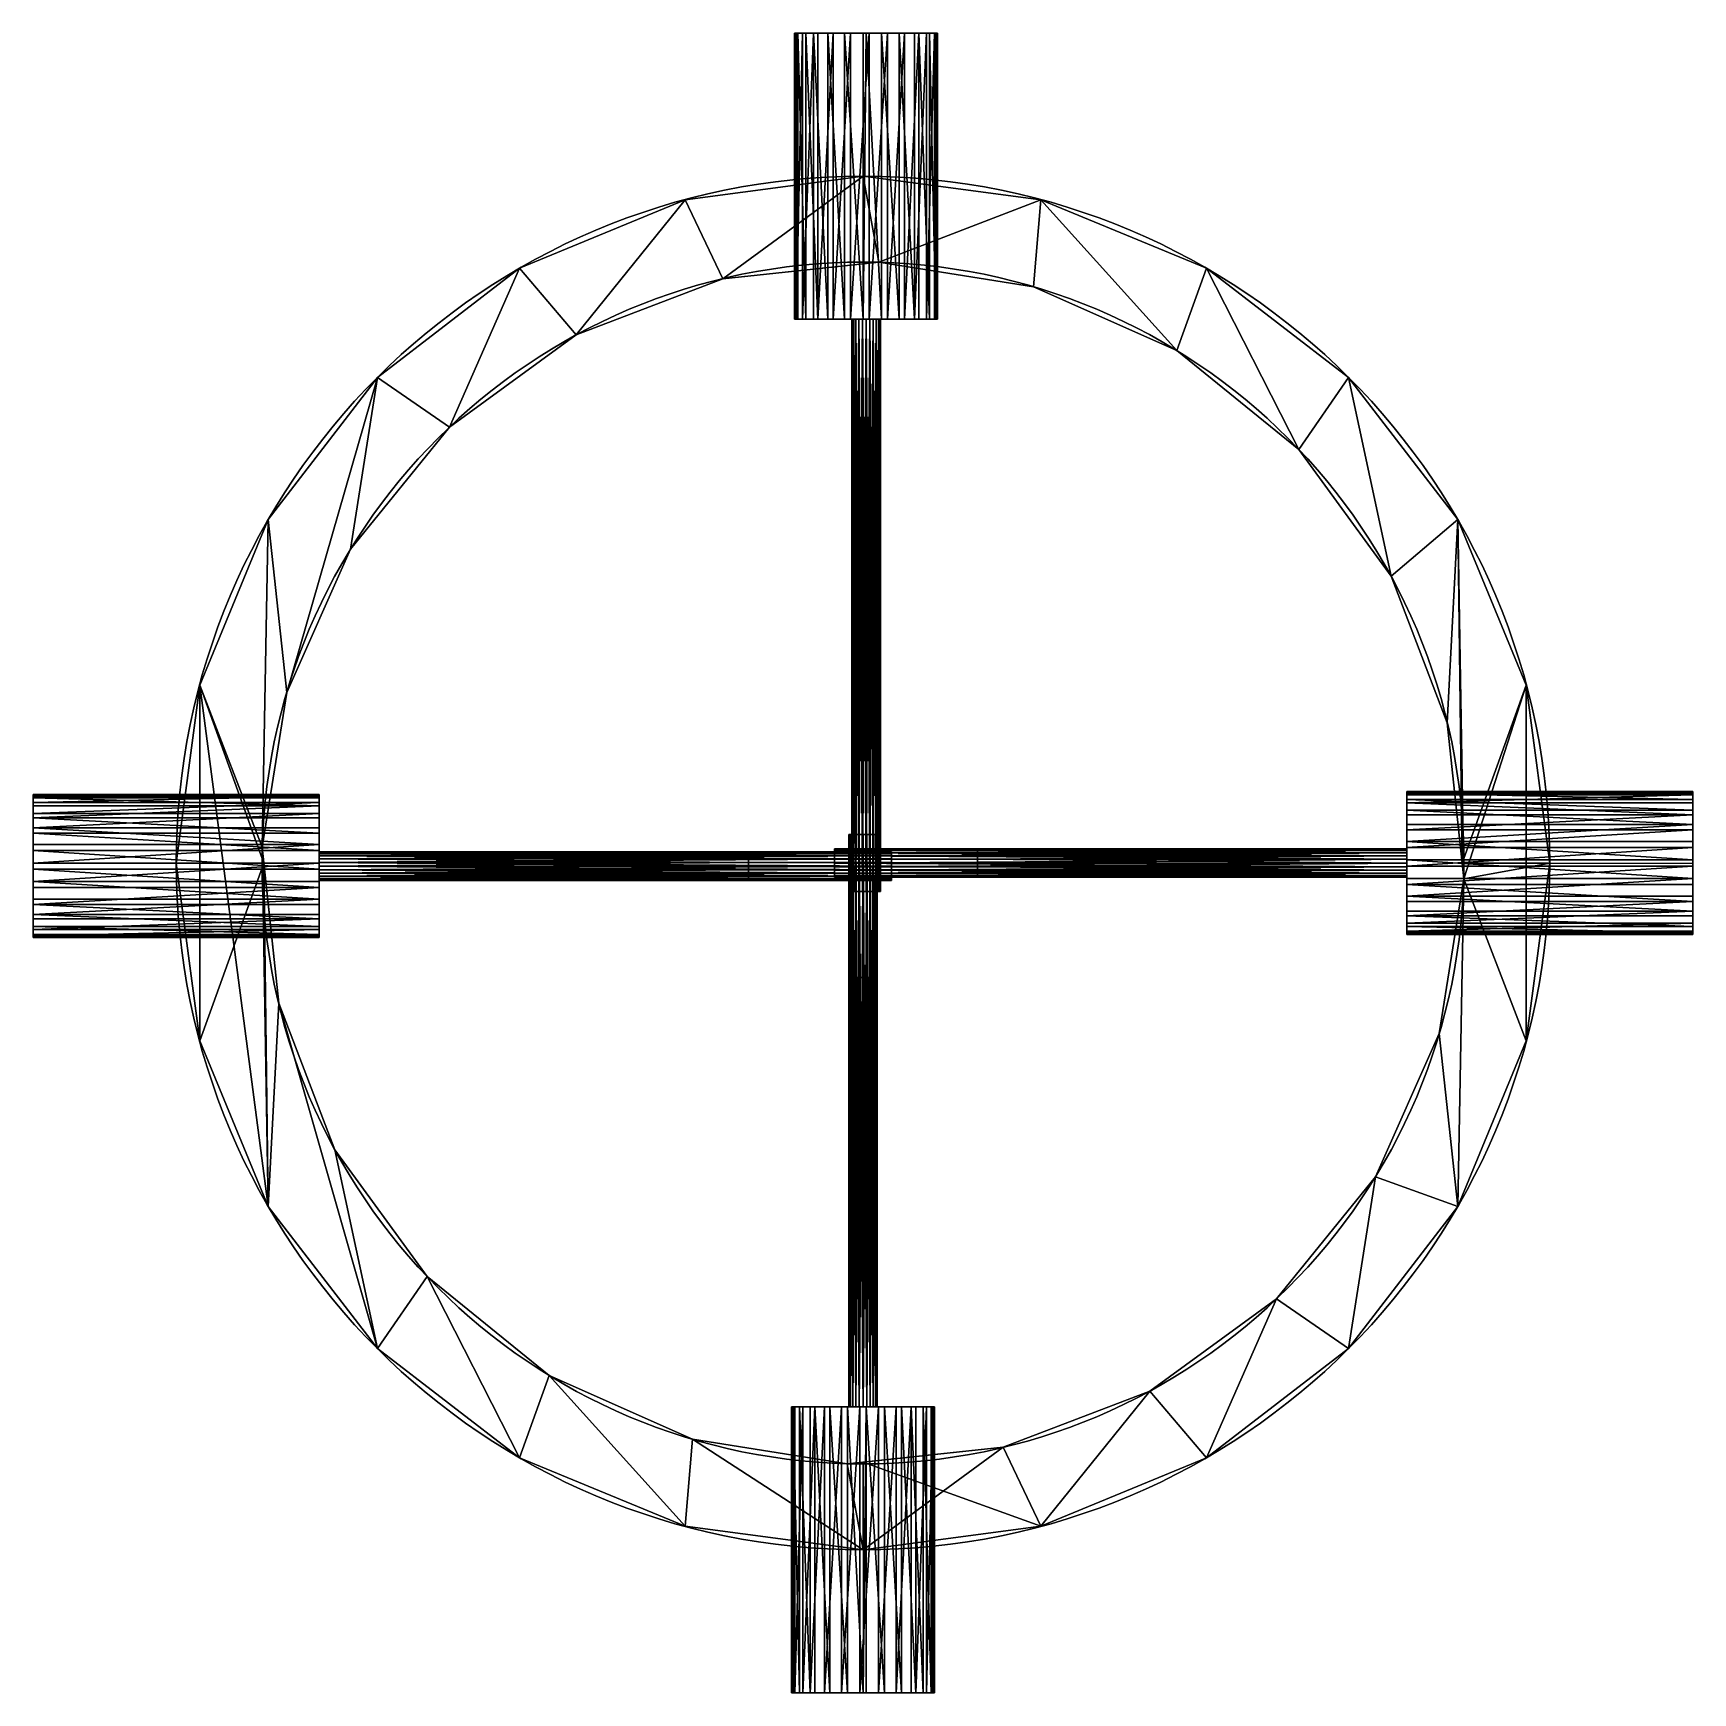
# Model space of a CAD drawing. Extents: x -29 to 29, y -29 to 29.
import ezdxf

# ---------------------------------------------------------------- set-up
doc = ezdxf.new("R2010")
doc.units = 0
doc.header["$MEASUREMENT"] = 0
doc.layers.get('0').update_dxf_attribs({"color": 13, "linetype": 'CONTINUOUS'})

# ---------------------------------------------------------------- blocks, each defined once
blk = doc.blocks.new('LED')
for p, q in [((-10, 2.498, -0.109), (0, 2.498, -0.109)), ((-10, 2.488), (0, 2.488)), ((-10, 2.441, 0.541), (0, 2.441, 0.541)), ((-10, 2.384, -0.752), (0, 2.384, -0.752)), ((-10, 2.218, 1.154), (0, 2.218, 1.154)), ((-10, 2.108, -1.343), (0, 2.108, -1.343)), ((-10, 1.843, 1.689), (0, 1.843, 1.689)), ((-10, 1.689, -1.843), (0, 1.689, -1.843)), ((-10, 1.343, 2.108), (0, 1.343, 2.108)), ((-10, 1.154, -2.218), (0, 1.154, -2.218)), ((-10, 0.752, 2.384), (0, 0.752, 2.384)), ((-30, 0.5, 1.5), (-10, 0.5, 1.5)), ((-30, 0.483, 1.371), (-10, 0.483, 1.371)), ((-30, 0.483, 1.629), (-10, 0.483, 1.629)), ((-30, 0.433, 1.25), (-10, 0.433, 1.25)), ((-30, 0.433, 1.75), (-10, 0.433, 1.75)), ((-30, 0.354, 1.146), (-10, 0.354, 1.146)), ((-30, 0.354, 1.854), (-10, 0.354, 1.854)), ((-30, 0.25, 1.067), (-10, 0.25, 1.067)), ((-30, 0.25, 1.933), (-10, 0.25, 1.933)), ((-30, 0.129, 1.983), (-10, 0.129, 1.983)), ((-30, 0.129, 1.017), (-10, 0.129, 1.017)), ((-30, 0, 2), (-10, 0, 2)), ((-30, 0, 1), (-10, 0, 1)), ((-25, 0.5, -1.5), (-10, 0.5, -1.5)), ((-25, 0.483, -1.371), (-10, 0.483, -1.371)), ((-25, 0.483, -1.629), (-10, 0.483, -1.629)), ((-25, 0.433, -1.25), (-10, 0.433, -1.25)), ((-25, 0.433, -1.75), (-10, 0.433, -1.75)), ((-25, 0.354, -1.146), (-10, 0.354, -1.146)), ((-25, 0.354, -1.854), (-10, 0.354, -1.854)), ((-25, 0.25, -1.933), (-10, 0.25, -1.933)), ((-25, 0.25, -1.067), (-10, 0.25, -1.067)), ((-25, 0.129, -1.983), (-10, 0.129, -1.983)), ((-25, 0.129, -1.017), (-10, 0.129, -1.017)), ((-25, 0, -2), (-10, 0, -2)), ((-25, 0, -1), (-10, 0, -1)), ((-10, 0.541, -2.441), (0, 0.541, -2.441)), ((-10, 0.109, 2.498), (0, 0.109, 2.498)), ((-30, -0.129, 1.983), (-10, -0.129, 1.983)), ((-30, -0.129, 1.017), (-10, -0.129, 1.017)), ((-30, -0.25, 1.067), (-10, -0.25, 1.067)), ((-30, -0.25, 1.933), (-10, -0.25, 1.933)), ((-30, -0.354, 1.854), (-10, -0.354, 1.854)), ((-30, -0.354, 1.146), (-10, -0.354, 1.146)), ((-30, -0.433, 1.75), (-10, -0.433, 1.75)), ((-30, -0.433, 1.25), (-10, -0.433, 1.25)), ((-30, -0.483, 1.629), (-10, -0.483, 1.629)), ((-30, -0.483, 1.371), (-10, -0.483, 1.371)), ((-30, -0.5, 1.5), (-10, -0.5, 1.5)), ((-25, -0.129, -1.017), (-10, -0.129, -1.017)), ((-25, -0.129, -1.983), (-10, -0.129, -1.983)), ((-25, -0.25, -1.067), (-10, -0.25, -1.067)), ((-25, -0.25, -1.933), (-10, -0.25, -1.933)), ((-25, -0.354, -1.146), (-10, -0.354, -1.146)), ((-25, -0.354, -1.854), (-10, -0.354, -1.854)), ((-25, -0.433, -1.25), (-10, -0.433, -1.25)), ((-25, -0.433, -1.75), (-10, -0.433, -1.75)), ((-25, -0.483, -1.371), (-10, -0.483, -1.371)), ((-25, -0.483, -1.629), (-10, -0.483, -1.629)), ((-25, -0.5, -1.5), (-10, -0.5, -1.5)), ((-10, -0.109, -2.498), (0, -0.109, -2.498)), ((-10, -0.541, 2.441), (0, -0.541, 2.441)), ((-10, -0.752, -2.384), (0, -0.752, -2.384)), ((-10, -1.154, 2.218), (0, -1.154, 2.218)), ((-10, -1.343, -2.108), (0, -1.343, -2.108)), ((-10, -1.689, 1.843), (0, -1.689, 1.843)), ((-10, -1.843, -1.689), (0, -1.843, -1.689)), ((-10, -2.108, 1.343), (0, -2.108, 1.343)), ((-10, -2.218, -1.154), (0, -2.218, -1.154)), ((-10, -2.384, 0.752), (0, -2.384, 0.752)), ((-10, -2.441, -0.541), (0, -2.441, -0.541)), ((-10, -2.488), (0, -2.488)), ((-10, -2.498, 0.109), (0, -2.498, 0.109))]:
    blk.add_line(p, q)
at = {"extrusion": (1, 3.52511e-16, 4.80204e-16)}
blk.add_circle((0, 0, -10), 2.5, dxfattribs=at)
at = {"extrusion": (1, 1.31969e-16, -5.77047e-18)}
blk.add_circle((0, 0), 2.5, dxfattribs=at)
at = {"extrusion": (1, 1.46758e-15, 5.17314e-31)}
blk.add_circle((0, 1.5, -30), 0.5, dxfattribs=at)
at = {"extrusion": (1, -9.51843e-16, -1.64864e-15)}
blk.add_circle((0, -1.5, -25), 0.5, dxfattribs=at)
at = {"extrusion": (1, -1.21431e-17, -1.21431e-17)}
blk.add_circle((0, 1.5, -10), 0.5, dxfattribs=at)
at = {"extrusion": (1, 3.36403e-16, 5.82667e-16)}
blk.add_circle((0, -1.5, -10), 0.5, dxfattribs=at)
mesh = blk.add_polyface()
corners = [(-10, 2.498, -0.109), (0, 2.384, -0.752), (-10, 2.384, -0.752), (0, 2.498, -0.109)]
mesh.append_faces([[corners[k] for k in face] for face in [(0, 1, 2), (1, 0, 3)]], dxfattribs={"vtx0": -1})
mesh = blk.add_polyface()
corners = [(-10, 2.498, -0.109), (0, 2.488), (0, 2.498, -0.109), (-10, 2.488)]
mesh.append_faces([[corners[k] for k in face] for face in [(0, 1, 2), (1, 0, 3)]], dxfattribs={"vtx0": -1})
mesh = blk.add_polyface()
corners = [(-10, -0.541, 2.441), (-10, -0.5, 1.5), (-10, -0.5, -1.5), (-10, -0.483, 1.629), (-10, -0.433, 1.75), (-10, 0.109, 2.498), (-10, -0.354, 1.854), (-10, -0.25, 1.933), (-10, -0.129, 1.983), (-10, 0, 2), (-10, 0.129, 1.983), (-10, 0.752, 2.384), (-10, 0.25, 1.933), (-10, 0.354, 1.854), (-10, 0.433, 1.75), (-10, 0.483, 1.629), (-10, 0.5, 1.5), (-10, 0.5, -1.5), (-10, 0.541, -2.441), (-10, 1.154, -2.218), (-10, 1.343, 2.108), (-10, 1.689, -1.843), (-10, 1.843, 1.689), (-10, 2.108, -1.343), (-10, 2.218, 1.154), (-10, 2.384, -0.752), (-10, 2.441, 0.541), (-10, 2.498, -0.109), (-10, 2.488), (-10, -2.384, 0.752), (-10, -2.488), (-10, -2.498, 0.109), (-10, -2.441, -0.541), (-10, -2.218, -1.154), (-10, -2.108, 1.343), (-10, -1.843, -1.689), (-10, -1.689, 1.843), (-10, -1.343, -2.108), (-10, -1.154, 2.218), (-10, -0.752, -2.384), (-10, -0.483, -1.629), (-10, -0.433, -1.75), (-10, -0.109, -2.498), (-10, -0.354, -1.854), (-10, -0.25, -1.933), (-10, -0.129, -1.983), (-10, 0, -2), (-10, 0.129, -1.983), (-10, 0.25, -1.933), (-10, 0.354, -1.854), (-10, 0.433, -1.75), (-10, 0.483, -1.629), (-10, -0.483, -1.371), (-10, -0.483, 1.371), (-10, -0.433, 1.25), (-10, -0.433, -1.25), (-10, -0.354, 1.146), (-10, -0.354, -1.146), (-10, -0.25, 1.067), (-10, -0.25, -1.067), (-10, -0.129, 1.017), (-10, -0.129, -1.017), (-10, 0, 1), (-10, 0, -1), (-10, 0.129, 1.017), (-10, 0.129, -1.017), (-10, 0.25, 1.067), (-10, 0.25, -1.067), (-10, 0.354, 1.146), (-10, 0.354, -1.146), (-10, 0.433, 1.25), (-10, 0.433, -1.25), (-10, 0.483, 1.371), (-10, 0.483, -1.371)]
mesh.append_faces([[corners[k] for k in face] for face in [(27, 26, 28), (29, 30, 31)]], dxfattribs={"vtx0": -1})
mesh.append_faces([[corners[k] for k in face] for face in [(1, 0, 3), (3, 0, 4), (4, 5, 6), (6, 5, 7), (7, 5, 8), (8, 5, 9), (9, 5, 10), (10, 11, 12), (12, 11, 13), (13, 11, 14), (14, 11, 15), (15, 11, 16), (18, 11, 19), (19, 20, 21), (21, 22, 23), (23, 24, 25), (25, 26, 27), (30, 29, 32), (32, 29, 33), (33, 34, 35), (35, 36, 37), (37, 38, 39), (39, 41, 42), (42, 46, 18), (52, 54, 55), (55, 56, 57), (57, 58, 59), (59, 60, 61), (61, 62, 63), (63, 64, 65), (65, 66, 67), (67, 68, 69), (69, 70, 71), (71, 72, 73), (73, 16, 17)]], dxfattribs={"vtx0": -1, "vtx1": -1})
mesh.append_faces([[corners[k] for k in face] for face in [(0, 1, 2), (16, 11, 17), (17, 11, 18), (39, 0, 2)]], dxfattribs={"vtx0": -1, "vtx1": -1, "vtx2": -1})
mesh.append_faces([[corners[k] for k in face] for face in [(4, 0, 5), (10, 5, 11), (19, 11, 20), (21, 20, 22), (23, 22, 24), (25, 24, 26), (33, 29, 34), (35, 34, 36), (37, 36, 38), (39, 38, 0), (39, 2, 40), (39, 40, 41), (42, 41, 43), (42, 43, 44), (42, 44, 45), (42, 45, 46), (18, 46, 47), (18, 47, 48), (18, 48, 49), (18, 49, 50), (18, 50, 51), (18, 51, 17), (1, 52, 2), (52, 1, 53), (52, 53, 54), (55, 54, 56), (57, 56, 58), (59, 58, 60), (61, 60, 62), (63, 62, 64), (65, 64, 66), (67, 66, 68), (69, 68, 70), (71, 70, 72), (73, 72, 16)]], dxfattribs={"vtx0": -1, "vtx2": -1})
mesh = blk.add_polyface()
corners = [(-10, 2.441, 0.541), (0, 2.488), (-10, 2.488), (0, 2.441, 0.541)]
mesh.append_faces([[corners[k] for k in face] for face in [(0, 1, 2), (1, 0, 3)]], dxfattribs={"vtx0": -1})
mesh = blk.add_polyface()
corners = [(-10, 2.441, 0.541), (0, 2.218, 1.154), (0, 2.441, 0.541), (-10, 2.218, 1.154)]
mesh.append_faces([[corners[k] for k in face] for face in [(0, 1, 2), (1, 0, 3)]], dxfattribs={"vtx0": -1})
mesh = blk.add_polyface()
corners = [(-10, 2.108, -1.343), (0, 2.384, -0.752), (0, 2.108, -1.343), (-10, 2.384, -0.752)]
mesh.append_faces([[corners[k] for k in face] for face in [(0, 1, 2), (1, 0, 3)]], dxfattribs={"vtx0": -1})
mesh = blk.add_polyface()
corners = [(0, -2.488), (0, -2.384, 0.752), (0, -2.498, 0.109), (0, -2.441, -0.541), (0, -2.218, -1.154), (0, -2.108, 1.343), (0, -1.843, -1.689), (0, -1.689, 1.843), (0, -1.343, -2.108), (0, -1.154, 2.218), (0, -0.752, -2.384), (0, -0.541, 2.441), (0, -0.109, -2.498), (0, 0, 2.5), (0, 0.541, -2.441), (0, 0.109, 2.498), (0, 0.752, 2.384), (0, 1.154, -2.218), (0, 1.343, 2.108), (0, 1.689, -1.843), (0, 1.843, 1.689), (0, 2.108, -1.343), (0, 2.218, 1.154), (0, 2.384, -0.752), (0, 2.441, 0.541), (0, 2.498, -0.109), (0, 2.488)]
mesh.append_faces([[corners[k] for k in face] for face in [(0, 1, 2), (24, 25, 26)]], dxfattribs={"vtx0": -1})
mesh.append_faces([[corners[k] for k in face] for face in [(1, 4, 5), (5, 6, 7), (7, 8, 9), (9, 10, 11), (11, 12, 13), (13, 14, 15), (15, 14, 16), (16, 17, 18), (18, 19, 20), (20, 21, 22), (22, 23, 24)]], dxfattribs={"vtx0": -1, "vtx1": -1})
mesh.append_faces([[corners[k] for k in face] for face in [(1, 0, 3), (1, 3, 4), (5, 4, 6), (7, 6, 8), (9, 8, 10), (11, 10, 12), (13, 12, 14), (16, 14, 17), (18, 17, 19), (20, 19, 21), (22, 21, 23), (24, 23, 25)]], dxfattribs={"vtx0": -1, "vtx2": -1})
mesh = blk.add_polyface()
corners = [(-10, 2.218, 1.154), (0, 1.843, 1.689), (0, 2.218, 1.154), (-10, 1.843, 1.689)]
mesh.append_faces([[corners[k] for k in face] for face in [(0, 1, 2), (1, 0, 3)]], dxfattribs={"vtx0": -1})
mesh = blk.add_polyface()
corners = [(-10, 2.108, -1.343), (0, 1.689, -1.843), (-10, 1.689, -1.843), (0, 2.108, -1.343)]
mesh.append_faces([[corners[k] for k in face] for face in [(0, 1, 2), (1, 0, 3)]], dxfattribs={"vtx0": -1})
mesh = blk.add_polyface()
corners = [(0, 1.343, 2.108), (-10, 1.843, 1.689), (-10, 1.343, 2.108), (0, 1.843, 1.689)]
mesh.append_faces([[corners[k] for k in face] for face in [(0, 1, 2), (1, 0, 3)]], dxfattribs={"vtx0": -1})
mesh = blk.add_polyface()
corners = [(0, 1.689, -1.843), (-10, 1.154, -2.218), (-10, 1.689, -1.843), (0, 1.154, -2.218)]
mesh.append_faces([[corners[k] for k in face] for face in [(0, 1, 2), (1, 0, 3)]], dxfattribs={"vtx0": -1})
mesh = blk.add_polyface()
corners = [(-10, 0.752, 2.384), (0, 1.343, 2.108), (-10, 1.343, 2.108), (0, 0.752, 2.384)]
mesh.append_faces([[corners[k] for k in face] for face in [(0, 1, 2), (1, 0, 3)]], dxfattribs={"vtx0": -1})
mesh = blk.add_polyface()
corners = [(0, 1.154, -2.218), (-10, 0.541, -2.441), (-10, 1.154, -2.218), (0, 0.541, -2.441)]
mesh.append_faces([[corners[k] for k in face] for face in [(0, 1, 2), (1, 0, 3)]], dxfattribs={"vtx0": -1})
mesh = blk.add_polyface()
corners = [(0, 0.109, 2.498), (-10, 0.752, 2.384), (-10, 0.109, 2.498), (0, 0.752, 2.384)]
mesh.append_faces([[corners[k] for k in face] for face in [(0, 1, 2), (1, 0, 3)]], dxfattribs={"vtx0": -1})
mesh = blk.add_polyface()
corners = [(-30, 0.5, 1.5), (-10, 0.483, 1.371), (-30, 0.483, 1.371), (-10, 0.5, 1.5)]
mesh.append_faces([[corners[k] for k in face] for face in [(0, 1, 2), (1, 0, 3)]], dxfattribs={"vtx0": -1})
mesh = blk.add_polyface()
corners = [(-30, 0.5, 1.5), (-10, 0.483, 1.629), (-10, 0.5, 1.5), (-30, 0.483, 1.629)]
mesh.append_faces([[corners[k] for k in face] for face in [(0, 1, 2), (1, 0, 3)]], dxfattribs={"vtx0": -1})
mesh = blk.add_polyface()
corners = [(-30, -0.483, 1.629), (-30, -0.483, 1.371), (-30, -0.5, 1.5), (-30, -0.433, 1.25), (-30, -0.433, 1.75), (-30, -0.354, 1.854), (-30, -0.354, 1.146), (-30, -0.25, 1.067), (-30, -0.25, 1.933), (-30, -0.129, 1.017), (-30, -0.129, 1.983), (-30, 0, 1), (-30, 0, 2), (-30, 0.129, 1.983), (-30, 0.129, 1.017), (-30, 0.25, 1.067), (-30, 0.25, 1.933), (-30, 0.354, 1.854), (-30, 0.354, 1.146), (-30, 0.433, 1.25), (-30, 0.433, 1.75), (-30, 0.483, 1.629), (-30, 0.483, 1.371), (-30, 0.5, 1.5)]
mesh.append_faces([[corners[k] for k in face] for face in [(0, 1, 2), (22, 21, 23)]], dxfattribs={"vtx0": -1})
mesh.append_faces([[corners[k] for k in face] for face in [(1, 0, 3), (3, 5, 6), (6, 5, 7), (7, 8, 9), (9, 10, 11), (11, 13, 14), (14, 13, 15), (15, 17, 18), (18, 17, 19), (19, 21, 22)]], dxfattribs={"vtx0": -1, "vtx1": -1})
mesh.append_faces([[corners[k] for k in face] for face in [(3, 0, 4), (3, 4, 5), (7, 5, 8), (9, 8, 10), (11, 10, 12), (11, 12, 13), (15, 13, 16), (15, 16, 17), (19, 17, 20), (19, 20, 21)]], dxfattribs={"vtx0": -1, "vtx2": -1})
mesh = blk.add_polyface()
corners = [(-30, 0.433, 1.25), (-10, 0.483, 1.371), (-10, 0.433, 1.25), (-30, 0.483, 1.371)]
mesh.append_faces([[corners[k] for k in face] for face in [(0, 1, 2), (1, 0, 3)]], dxfattribs={"vtx0": -1})
mesh = blk.add_polyface()
corners = [(-30, 0.433, 1.75), (-10, 0.483, 1.629), (-30, 0.483, 1.629), (-10, 0.433, 1.75)]
mesh.append_faces([[corners[k] for k in face] for face in [(0, 1, 2), (1, 0, 3)]], dxfattribs={"vtx0": -1})
mesh = blk.add_polyface()
corners = [(-30, 0.433, 1.75), (-10, 0.354, 1.854), (-10, 0.433, 1.75), (-30, 0.354, 1.854)]
mesh.append_faces([[corners[k] for k in face] for face in [(0, 1, 2), (1, 0, 3)]], dxfattribs={"vtx0": -1})
mesh = blk.add_polyface()
corners = [(-30, 0.433, 1.25), (-10, 0.354, 1.146), (-30, 0.354, 1.146), (-10, 0.433, 1.25)]
mesh.append_faces([[corners[k] for k in face] for face in [(0, 1, 2), (1, 0, 3)]], dxfattribs={"vtx0": -1})
mesh = blk.add_polyface()
corners = [(-10, 0.354, 1.146), (-30, 0.25, 1.067), (-30, 0.354, 1.146), (-10, 0.25, 1.067)]
mesh.append_faces([[corners[k] for k in face] for face in [(0, 1, 2), (1, 0, 3)]], dxfattribs={"vtx0": -1})
mesh = blk.add_polyface()
corners = [(-10, 0.25, 1.933), (-30, 0.354, 1.854), (-30, 0.25, 1.933), (-10, 0.354, 1.854)]
mesh.append_faces([[corners[k] for k in face] for face in [(0, 1, 2), (1, 0, 3)]], dxfattribs={"vtx0": -1})
mesh = blk.add_polyface()
corners = [(-30, 0.25, 1.067), (-10, 0.129, 1.017), (-30, 0.129, 1.017), (-10, 0.25, 1.067)]
mesh.append_faces([[corners[k] for k in face] for face in [(0, 1, 2), (1, 0, 3)]], dxfattribs={"vtx0": -1})
mesh = blk.add_polyface()
corners = [(-10, 0.129, 1.983), (-30, 0.25, 1.933), (-30, 0.129, 1.983), (-10, 0.25, 1.933)]
mesh.append_faces([[corners[k] for k in face] for face in [(0, 1, 2), (1, 0, 3)]], dxfattribs={"vtx0": -1})
mesh = blk.add_polyface()
corners = [(-30, 0, 2), (-10, 0.129, 1.983), (-30, 0.129, 1.983), (-10, 0, 2)]
mesh.append_faces([[corners[k] for k in face] for face in [(0, 1, 2), (1, 0, 3)]], dxfattribs={"vtx0": -1})
mesh = blk.add_polyface()
corners = [(-10, 0.129, 1.017), (-30, 0, 1), (-30, 0.129, 1.017), (-10, 0, 1)]
mesh.append_faces([[corners[k] for k in face] for face in [(0, 1, 2), (1, 0, 3)]], dxfattribs={"vtx0": -1})
mesh = blk.add_polyface()
corners = [(-10, -0.129, 1.983), (-30, 0, 2), (-30, -0.129, 1.983), (-10, 0, 2)]
mesh.append_faces([[corners[k] for k in face] for face in [(0, 1, 2), (1, 0, 3)]], dxfattribs={"vtx0": -1})
mesh = blk.add_polyface()
corners = [(-10, 0, 1), (-30, -0.129, 1.017), (-30, 0, 1), (-10, -0.129, 1.017)]
mesh.append_faces([[corners[k] for k in face] for face in [(0, 1, 2), (1, 0, 3)]], dxfattribs={"vtx0": -1})
mesh = blk.add_polyface()
corners = [(-25, -0.483, -1.371), (-25, -0.483, -1.629), (-25, -0.5, -1.5), (-25, -0.433, -1.25), (-25, -0.433, -1.75), (-25, -0.354, -1.146), (-25, -0.354, -1.854), (-25, -0.25, -1.933), (-25, -0.25, -1.067), (-25, -0.129, -1.983), (-25, -0.129, -1.017), (-25, 0, -2), (-25, 0, -1), (-25, 0.129, -1.983), (-25, 0.129, -1.017), (-25, 0.25, -1.933), (-25, 0.25, -1.067), (-25, 0.354, -1.854), (-25, 0.354, -1.146), (-25, 0.433, -1.75), (-25, 0.433, -1.25), (-25, 0.483, -1.629), (-25, 0.483, -1.371), (-25, 0.5, -1.5)]
mesh.append_faces([[corners[k] for k in face] for face in [(0, 1, 2), (21, 22, 23)]], dxfattribs={"vtx0": -1})
mesh.append_faces([[corners[k] for k in face] for face in [(1, 3, 4), (4, 5, 6), (6, 5, 7), (7, 8, 9), (9, 10, 11), (11, 12, 13), (13, 14, 15), (15, 16, 17), (17, 18, 19), (19, 20, 21)]], dxfattribs={"vtx0": -1, "vtx1": -1})
mesh.append_faces([[corners[k] for k in face] for face in [(1, 0, 3), (4, 3, 5), (7, 5, 8), (9, 8, 10), (11, 10, 12), (13, 12, 14), (15, 14, 16), (17, 16, 18), (19, 18, 20), (21, 20, 22)]], dxfattribs={"vtx0": -1, "vtx2": -1})
mesh = blk.add_polyface()
corners = [(-25, 0.483, -1.371), (-10, 0.5, -1.5), (-25, 0.5, -1.5), (-10, 0.483, -1.371)]
mesh.append_faces([[corners[k] for k in face] for face in [(0, 1, 2), (1, 0, 3)]], dxfattribs={"vtx0": -1})
mesh = blk.add_polyface()
corners = [(-25, 0.5, -1.5), (-10, 0.483, -1.629), (-25, 0.483, -1.629), (-10, 0.5, -1.5)]
mesh.append_faces([[corners[k] for k in face] for face in [(0, 1, 2), (1, 0, 3)]], dxfattribs={"vtx0": -1})
mesh = blk.add_polyface()
corners = [(-25, 0.433, -1.25), (-10, 0.483, -1.371), (-25, 0.483, -1.371), (-10, 0.433, -1.25)]
mesh.append_faces([[corners[k] for k in face] for face in [(0, 1, 2), (1, 0, 3)]], dxfattribs={"vtx0": -1})
mesh = blk.add_polyface()
corners = [(-25, 0.483, -1.629), (-10, 0.433, -1.75), (-25, 0.433, -1.75), (-10, 0.483, -1.629)]
mesh.append_faces([[corners[k] for k in face] for face in [(0, 1, 2), (1, 0, 3)]], dxfattribs={"vtx0": -1})
mesh = blk.add_polyface()
corners = [(-25, 0.354, -1.146), (-10, 0.433, -1.25), (-25, 0.433, -1.25), (-10, 0.354, -1.146)]
mesh.append_faces([[corners[k] for k in face] for face in [(0, 1, 2), (1, 0, 3)]], dxfattribs={"vtx0": -1})
mesh = blk.add_polyface()
corners = [(-25, 0.433, -1.75), (-10, 0.354, -1.854), (-25, 0.354, -1.854), (-10, 0.433, -1.75)]
mesh.append_faces([[corners[k] for k in face] for face in [(0, 1, 2), (1, 0, 3)]], dxfattribs={"vtx0": -1})
mesh = blk.add_polyface()
corners = [(-10, 0.25, -1.067), (-25, 0.354, -1.146), (-25, 0.25, -1.067), (-10, 0.354, -1.146)]
mesh.append_faces([[corners[k] for k in face] for face in [(0, 1, 2), (1, 0, 3)]], dxfattribs={"vtx0": -1})
mesh = blk.add_polyface()
corners = [(-10, 0.354, -1.854), (-25, 0.25, -1.933), (-25, 0.354, -1.854), (-10, 0.25, -1.933)]
mesh.append_faces([[corners[k] for k in face] for face in [(0, 1, 2), (1, 0, 3)]], dxfattribs={"vtx0": -1})
mesh = blk.add_polyface()
corners = [(-10, 0.25, -1.933), (-25, 0.129, -1.983), (-25, 0.25, -1.933), (-10, 0.129, -1.983)]
mesh.append_faces([[corners[k] for k in face] for face in [(0, 1, 2), (1, 0, 3)]], dxfattribs={"vtx0": -1})
mesh = blk.add_polyface()
corners = [(-10, 0.129, -1.017), (-25, 0.25, -1.067), (-25, 0.129, -1.017), (-10, 0.25, -1.067)]
mesh.append_faces([[corners[k] for k in face] for face in [(0, 1, 2), (1, 0, 3)]], dxfattribs={"vtx0": -1})
mesh = blk.add_polyface()
corners = [(-10, 0.129, -1.983), (-25, 0, -2), (-25, 0.129, -1.983), (-10, 0, -2)]
mesh.append_faces([[corners[k] for k in face] for face in [(0, 1, 2), (1, 0, 3)]], dxfattribs={"vtx0": -1})
mesh = blk.add_polyface()
corners = [(-10, 0, -1), (-25, 0.129, -1.017), (-25, 0, -1), (-10, 0.129, -1.017)]
mesh.append_faces([[corners[k] for k in face] for face in [(0, 1, 2), (1, 0, 3)]], dxfattribs={"vtx0": -1})
mesh = blk.add_polyface()
corners = [(-25, -0.129, -1.017), (-10, 0, -1), (-25, 0, -1), (-10, -0.129, -1.017)]
mesh.append_faces([[corners[k] for k in face] for face in [(0, 1, 2), (1, 0, 3)]], dxfattribs={"vtx0": -1})
mesh = blk.add_polyface()
corners = [(-10, 0, -2), (-25, -0.129, -1.983), (-25, 0, -2), (-10, -0.129, -1.983)]
mesh.append_faces([[corners[k] for k in face] for face in [(0, 1, 2), (1, 0, 3)]], dxfattribs={"vtx0": -1})
mesh = blk.add_polyface()
corners = [(0, 0.541, -2.441), (-10, -0.109, -2.498), (-10, 0.541, -2.441), (0, -0.109, -2.498)]
mesh.append_faces([[corners[k] for k in face] for face in [(0, 1, 2), (1, 0, 3)]], dxfattribs={"vtx0": -1})
mesh = blk.add_polyface()
corners = [(0, -0.541, 2.441), (-10, 0.109, 2.498), (-10, -0.541, 2.441), (0, 0.109, 2.498), (0, 0, 2.5)]
mesh.append_faces([[corners[k] for k in face] for face in [(0, 1, 2), (3, 0, 4)]], dxfattribs={"vtx0": -1})
mesh.append_faces([[corners[k] for k in face] for face in [(1, 0, 3)]], dxfattribs={"vtx0": -1, "vtx1": -1})
mesh = blk.add_polyface()
corners = [(-10, -0.129, 1.017), (-30, -0.25, 1.067), (-30, -0.129, 1.017), (-10, -0.25, 1.067)]
mesh.append_faces([[corners[k] for k in face] for face in [(0, 1, 2), (1, 0, 3)]], dxfattribs={"vtx0": -1})
mesh = blk.add_polyface()
corners = [(-30, -0.25, 1.933), (-10, -0.129, 1.983), (-30, -0.129, 1.983), (-10, -0.25, 1.933)]
mesh.append_faces([[corners[k] for k in face] for face in [(0, 1, 2), (1, 0, 3)]], dxfattribs={"vtx0": -1})
mesh = blk.add_polyface()
corners = [(-10, -0.25, 1.067), (-30, -0.354, 1.146), (-30, -0.25, 1.067), (-10, -0.354, 1.146)]
mesh.append_faces([[corners[k] for k in face] for face in [(0, 1, 2), (1, 0, 3)]], dxfattribs={"vtx0": -1})
mesh = blk.add_polyface()
corners = [(-10, -0.354, 1.854), (-30, -0.25, 1.933), (-30, -0.354, 1.854), (-10, -0.25, 1.933)]
mesh.append_faces([[corners[k] for k in face] for face in [(0, 1, 2), (1, 0, 3)]], dxfattribs={"vtx0": -1})
mesh = blk.add_polyface()
corners = [(-10, -0.354, 1.146), (-30, -0.433, 1.25), (-30, -0.354, 1.146), (-10, -0.433, 1.25)]
mesh.append_faces([[corners[k] for k in face] for face in [(0, 1, 2), (1, 0, 3)]], dxfattribs={"vtx0": -1})
mesh = blk.add_polyface()
corners = [(-10, -0.354, 1.854), (-30, -0.433, 1.75), (-10, -0.433, 1.75), (-30, -0.354, 1.854)]
mesh.append_faces([[corners[k] for k in face] for face in [(0, 1, 2), (1, 0, 3)]], dxfattribs={"vtx0": -1})
mesh = blk.add_polyface()
corners = [(-10, -0.483, 1.629), (-30, -0.433, 1.75), (-30, -0.483, 1.629), (-10, -0.433, 1.75)]
mesh.append_faces([[corners[k] for k in face] for face in [(0, 1, 2), (1, 0, 3)]], dxfattribs={"vtx0": -1})
mesh = blk.add_polyface()
corners = [(-10, -0.483, 1.371), (-30, -0.433, 1.25), (-10, -0.433, 1.25), (-30, -0.483, 1.371)]
mesh.append_faces([[corners[k] for k in face] for face in [(0, 1, 2), (1, 0, 3)]], dxfattribs={"vtx0": -1})
mesh = blk.add_polyface()
corners = [(-10, -0.483, 1.629), (-30, -0.5, 1.5), (-10, -0.5, 1.5), (-30, -0.483, 1.629)]
mesh.append_faces([[corners[k] for k in face] for face in [(0, 1, 2), (1, 0, 3)]], dxfattribs={"vtx0": -1})
mesh = blk.add_polyface()
corners = [(-10, -0.5, 1.5), (-30, -0.483, 1.371), (-10, -0.483, 1.371), (-30, -0.5, 1.5)]
mesh.append_faces([[corners[k] for k in face] for face in [(0, 1, 2), (1, 0, 3)]], dxfattribs={"vtx0": -1})
mesh = blk.add_polyface()
corners = [(-10, -0.129, -1.983), (-25, -0.25, -1.933), (-25, -0.129, -1.983), (-10, -0.25, -1.933)]
mesh.append_faces([[corners[k] for k in face] for face in [(0, 1, 2), (1, 0, 3)]], dxfattribs={"vtx0": -1})
mesh = blk.add_polyface()
corners = [(-10, -0.25, -1.067), (-25, -0.129, -1.017), (-25, -0.25, -1.067), (-10, -0.129, -1.017)]
mesh.append_faces([[corners[k] for k in face] for face in [(0, 1, 2), (1, 0, 3)]], dxfattribs={"vtx0": -1})
mesh = blk.add_polyface()
corners = [(-10, -0.354, -1.146), (-25, -0.25, -1.067), (-25, -0.354, -1.146), (-10, -0.25, -1.067)]
mesh.append_faces([[corners[k] for k in face] for face in [(0, 1, 2), (1, 0, 3)]], dxfattribs={"vtx0": -1})
mesh = blk.add_polyface()
corners = [(-10, -0.25, -1.933), (-25, -0.354, -1.854), (-25, -0.25, -1.933), (-10, -0.354, -1.854)]
mesh.append_faces([[corners[k] for k in face] for face in [(0, 1, 2), (1, 0, 3)]], dxfattribs={"vtx0": -1})
mesh = blk.add_polyface()
corners = [(-10, -0.354, -1.854), (-25, -0.433, -1.75), (-25, -0.354, -1.854), (-10, -0.433, -1.75)]
mesh.append_faces([[corners[k] for k in face] for face in [(0, 1, 2), (1, 0, 3)]], dxfattribs={"vtx0": -1})
mesh = blk.add_polyface()
corners = [(-10, -0.433, -1.25), (-25, -0.354, -1.146), (-25, -0.433, -1.25), (-10, -0.354, -1.146)]
mesh.append_faces([[corners[k] for k in face] for face in [(0, 1, 2), (1, 0, 3)]], dxfattribs={"vtx0": -1})
mesh = blk.add_polyface()
corners = [(-10, -0.483, -1.371), (-25, -0.433, -1.25), (-25, -0.483, -1.371), (-10, -0.433, -1.25)]
mesh.append_faces([[corners[k] for k in face] for face in [(0, 1, 2), (1, 0, 3)]], dxfattribs={"vtx0": -1})
mesh = blk.add_polyface()
corners = [(-10, -0.433, -1.75), (-25, -0.483, -1.629), (-25, -0.433, -1.75), (-10, -0.483, -1.629)]
mesh.append_faces([[corners[k] for k in face] for face in [(0, 1, 2), (1, 0, 3)]], dxfattribs={"vtx0": -1})
mesh = blk.add_polyface()
corners = [(-10, -0.483, -1.371), (-25, -0.5, -1.5), (-10, -0.5, -1.5), (-25, -0.483, -1.371)]
mesh.append_faces([[corners[k] for k in face] for face in [(0, 1, 2), (1, 0, 3)]], dxfattribs={"vtx0": -1})
mesh = blk.add_polyface()
corners = [(-10, -0.483, -1.629), (-25, -0.5, -1.5), (-25, -0.483, -1.629), (-10, -0.5, -1.5)]
mesh.append_faces([[corners[k] for k in face] for face in [(0, 1, 2), (1, 0, 3)]], dxfattribs={"vtx0": -1})
mesh = blk.add_polyface()
corners = [(0, -0.109, -2.498), (-10, -0.752, -2.384), (-10, -0.109, -2.498), (0, -0.752, -2.384)]
mesh.append_faces([[corners[k] for k in face] for face in [(0, 1, 2), (1, 0, 3)]], dxfattribs={"vtx0": -1})
mesh = blk.add_polyface()
corners = [(-10, -1.154, 2.218), (0, -0.541, 2.441), (-10, -0.541, 2.441), (0, -1.154, 2.218)]
mesh.append_faces([[corners[k] for k in face] for face in [(0, 1, 2), (1, 0, 3)]], dxfattribs={"vtx0": -1})
mesh = blk.add_polyface()
corners = [(-10, -0.752, -2.384), (0, -1.343, -2.108), (-10, -1.343, -2.108), (0, -0.752, -2.384)]
mesh.append_faces([[corners[k] for k in face] for face in [(0, 1, 2), (1, 0, 3)]], dxfattribs={"vtx0": -1})
mesh = blk.add_polyface()
corners = [(0, -1.689, 1.843), (-10, -1.154, 2.218), (-10, -1.689, 1.843), (0, -1.154, 2.218)]
mesh.append_faces([[corners[k] for k in face] for face in [(0, 1, 2), (1, 0, 3)]], dxfattribs={"vtx0": -1})
mesh = blk.add_polyface()
corners = [(0, -1.343, -2.108), (-10, -1.843, -1.689), (-10, -1.343, -2.108), (0, -1.843, -1.689)]
mesh.append_faces([[corners[k] for k in face] for face in [(0, 1, 2), (1, 0, 3)]], dxfattribs={"vtx0": -1})
mesh = blk.add_polyface()
corners = [(0, -1.689, 1.843), (-10, -2.108, 1.343), (0, -2.108, 1.343), (-10, -1.689, 1.843)]
mesh.append_faces([[corners[k] for k in face] for face in [(0, 1, 2), (1, 0, 3)]], dxfattribs={"vtx0": -1})
mesh = blk.add_polyface()
corners = [(0, -2.218, -1.154), (-10, -1.843, -1.689), (0, -1.843, -1.689), (-10, -2.218, -1.154)]
mesh.append_faces([[corners[k] for k in face] for face in [(0, 1, 2), (1, 0, 3)]], dxfattribs={"vtx0": -1})
mesh = blk.add_polyface()
corners = [(0, -2.108, 1.343), (-10, -2.384, 0.752), (0, -2.384, 0.752), (-10, -2.108, 1.343)]
mesh.append_faces([[corners[k] for k in face] for face in [(0, 1, 2), (1, 0, 3)]], dxfattribs={"vtx0": -1})
mesh = blk.add_polyface()
corners = [(0, -2.441, -0.541), (-10, -2.218, -1.154), (0, -2.218, -1.154), (-10, -2.441, -0.541)]
mesh.append_faces([[corners[k] for k in face] for face in [(0, 1, 2), (1, 0, 3)]], dxfattribs={"vtx0": -1})
mesh = blk.add_polyface()
corners = [(0, -2.384, 0.752), (-10, -2.498, 0.109), (0, -2.498, 0.109), (-10, -2.384, 0.752)]
mesh.append_faces([[corners[k] for k in face] for face in [(0, 1, 2), (1, 0, 3)]], dxfattribs={"vtx0": -1})
mesh = blk.add_polyface()
corners = [(0, -2.488), (-10, -2.441, -0.541), (0, -2.441, -0.541), (-10, -2.488)]
mesh.append_faces([[corners[k] for k in face] for face in [(0, 1, 2), (1, 0, 3)]], dxfattribs={"vtx0": -1})
mesh = blk.add_polyface()
corners = [(0, -2.498, 0.109), (-10, -2.488), (0, -2.488), (-10, -2.498, 0.109)]
mesh.append_faces([[corners[k] for k in face] for face in [(0, 1, 2), (1, 0, 3)]], dxfattribs={"vtx0": -1})
blk = doc.blocks.new('LED2')
for p, q in [((-0.5, 30, 1.5), (-0.5, 10, 1.5)), ((-0.483, 30, 1.629), (-0.483, 10, 1.629)), ((-0.483, 30, 1.371), (-0.483, 10, 1.371)), ((-0.433, 30, 1.25), (-0.433, 10, 1.25)), ((-0.433, 30, 1.75), (-0.433, 10, 1.75)), ((-0.354, 30, 1.146), (-0.354, 10, 1.146)), ((-0.354, 30, 1.854), (-0.354, 10, 1.854)), ((-0.25, 30, 1.933), (-0.25, 10, 1.933)), ((-0.25, 30, 1.067), (-0.25, 10, 1.067)), ((-0.129, 30, 1.983), (-0.129, 10, 1.983)), ((-0.129, 30, 1.017), (-0.129, 10, 1.017)), ((0, 30, 2), (0, 10, 2)), ((0, 30, 1), (0, 10, 1)), ((0.129, 30, 1.017), (0.129, 10, 1.017)), ((0.129, 30, 1.983), (0.129, 10, 1.983)), ((0.25, 30, 1.067), (0.25, 10, 1.067)), ((0.25, 30, 1.933), (0.25, 10, 1.933)), ((0.354, 30, 1.146), (0.354, 10, 1.146)), ((0.354, 30, 1.854), (0.354, 10, 1.854)), ((0.433, 30, 1.25), (0.433, 10, 1.25)), ((0.433, 30, 1.75), (0.433, 10, 1.75)), ((0.483, 30, 1.629), (0.483, 10, 1.629)), ((0.483, 30, 1.371), (0.483, 10, 1.371)), ((0.5, 30, 1.5), (0.5, 10, 1.5)), ((-0.5, 25, -1.5), (-0.5, 10, -1.5)), ((-0.483, 25, -1.371), (-0.483, 10, -1.371)), ((-0.483, 25, -1.629), (-0.483, 10, -1.629)), ((-0.433, 25, -1.75), (-0.433, 10, -1.75)), ((-0.433, 25, -1.25), (-0.433, 10, -1.25)), ((-0.354, 25, -1.854), (-0.354, 10, -1.854)), ((-0.354, 25, -1.146), (-0.354, 10, -1.146)), ((-0.25, 25, -1.067), (-0.25, 10, -1.067)), ((-0.25, 25, -1.933), (-0.25, 10, -1.933)), ((-0.129, 25, -1.017), (-0.129, 10, -1.017)), ((-0.129, 25, -1.983), (-0.129, 10, -1.983)), ((0, 25, -1), (0, 10, -1)), ((0, 25, -2), (0, 10, -2)), ((0.129, 25, -1.983), (0.129, 10, -1.983)), ((0.129, 25, -1.017), (0.129, 10, -1.017)), ((0.25, 25, -1.933), (0.25, 10, -1.933)), ((0.25, 25, -1.067), (0.25, 10, -1.067)), ((0.354, 25, -1.854), (0.354, 10, -1.854)), ((0.354, 25, -1.146), (0.354, 10, -1.146)), ((0.433, 25, -1.25), (0.433, 10, -1.25)), ((0.433, 25, -1.75), (0.433, 10, -1.75)), ((0.483, 25, -1.629), (0.483, 10, -1.629)), ((0.483, 25, -1.371), (0.483, 10, -1.371)), ((0.5, 25, -1.5), (0.5, 10, -1.5)), ((-2.498, 10, 0.109), (-2.498, 0, 0.109)), ((-2.488, 10), (-2.488, 0)), ((-2.441, 10, -0.541), (-2.441, 0, -0.541)), ((-2.384, 10, 0.752), (-2.384, 0, 0.752)), ((-2.218, 10, -1.154), (-2.218, 0, -1.154)), ((-2.108, 10, 1.343), (-2.108, 0, 1.343)), ((-1.843, 10, -1.689), (-1.843, 0, -1.689)), ((-1.689, 10, 1.843), (-1.689, 0, 1.843)), ((-1.343, 10, -2.108), (-1.343, 0, -2.108)), ((-1.154, 10, 2.218), (-1.154, 0, 2.218)), ((-0.752, 10, -2.384), (-0.752, 0, -2.384)), ((-0.541, 10, 2.441), (-0.541, 0, 2.441)), ((-0.109, 10, -2.498), (-0.109, 0, -2.498)), ((0.109, 10, 2.498), (0.109, 0, 2.498)), ((0.541, 10, -2.441), (0.541, 0, -2.441)), ((0.752, 10, 2.384), (0.752, 0, 2.384)), ((1.154, 10, -2.218), (1.154, 0, -2.218)), ((1.343, 10, 2.108), (1.343, 0, 2.108)), ((1.689, 10, -1.843), (1.689, 0, -1.843)), ((1.843, 10, 1.689), (1.843, 0, 1.689)), ((2.108, 10, -1.343), (2.108, 0, -1.343)), ((2.218, 10, 1.154), (2.218, 0, 1.154)), ((2.384, 10, -0.752), (2.384, 0, -0.752)), ((2.441, 10, 0.541), (2.441, 0, 0.541)), ((2.488, 10), (2.488, 0)), ((2.498, 10, -0.109), (2.498, 0, -0.109))]:
    blk.add_line(p, q)
at = {"extrusion": (1.46758e-15, -1, 5.17314e-31)}
blk.add_circle((0, 1.5, -30), 0.5, dxfattribs=at)
at = {"extrusion": (-9.51843e-16, -1, -1.64864e-15)}
blk.add_circle((0, -1.5, -25), 0.5, dxfattribs=at)
at = {"extrusion": (3.52511e-16, -1, 4.80204e-16)}
blk.add_circle((0, 0, -10), 2.5, dxfattribs=at)
at = {"extrusion": (-1.21431e-17, -1, -1.21431e-17)}
blk.add_circle((0, 1.5, -10), 0.5, dxfattribs=at)
at = {"extrusion": (3.36403e-16, -1, 5.82667e-16)}
blk.add_circle((0, -1.5, -10), 0.5, dxfattribs=at)
at = {"extrusion": (1.31969e-16, -1, -5.77047e-18)}
blk.add_circle((0, 0), 2.5, dxfattribs=at)
mesh = blk.add_polyface()
corners = [(-0.483, 30, 1.629), (-0.5, 10, 1.5), (-0.483, 10, 1.629), (-0.5, 30, 1.5)]
mesh.append_faces([[corners[k] for k in face] for face in [(0, 1, 2), (1, 0, 3)]], dxfattribs={"vtx0": -1})
mesh = blk.add_polyface()
corners = [(-0.129, 30, 1.017), (0.129, 30, 1.017), (0, 30, 1), (-0.25, 30, 1.067), (0.25, 30, 1.067), (0.354, 30, 1.146), (-0.354, 30, 1.146), (-0.433, 30, 1.25), (0.433, 30, 1.25), (-0.483, 30, 1.371), (0.483, 30, 1.371), (0.5, 30, 1.5), (-0.5, 30, 1.5), (-0.483, 30, 1.629), (0.483, 30, 1.629), (-0.433, 30, 1.75), (0.433, 30, 1.75), (-0.354, 30, 1.854), (0.354, 30, 1.854), (0.25, 30, 1.933), (-0.25, 30, 1.933), (-0.129, 30, 1.983), (0.129, 30, 1.983), (0, 30, 2)]
mesh.append_faces([[corners[k] for k in face] for face in [(0, 1, 2), (22, 21, 23)]], dxfattribs={"vtx0": -1})
mesh.append_faces([[corners[k] for k in face] for face in [(1, 3, 4), (4, 3, 5), (5, 7, 8), (8, 9, 10), (10, 9, 11), (11, 13, 14), (14, 15, 16), (16, 17, 18), (18, 17, 19), (19, 21, 22)]], dxfattribs={"vtx0": -1, "vtx1": -1})
mesh.append_faces([[corners[k] for k in face] for face in [(1, 0, 3), (5, 3, 6), (5, 6, 7), (8, 7, 9), (11, 9, 12), (11, 12, 13), (14, 13, 15), (16, 15, 17), (19, 17, 20), (19, 20, 21)]], dxfattribs={"vtx0": -1, "vtx2": -1})
mesh = blk.add_polyface()
corners = [(-0.5, 30, 1.5), (-0.483, 10, 1.371), (-0.5, 10, 1.5), (-0.483, 30, 1.371)]
mesh.append_faces([[corners[k] for k in face] for face in [(0, 1, 2), (1, 0, 3)]], dxfattribs={"vtx0": -1})
mesh = blk.add_polyface()
corners = [(-0.433, 30, 1.75), (-0.483, 10, 1.629), (-0.433, 10, 1.75), (-0.483, 30, 1.629)]
mesh.append_faces([[corners[k] for k in face] for face in [(0, 1, 2), (1, 0, 3)]], dxfattribs={"vtx0": -1})
mesh = blk.add_polyface()
corners = [(-0.483, 30, 1.371), (-0.433, 10, 1.25), (-0.483, 10, 1.371), (-0.433, 30, 1.25)]
mesh.append_faces([[corners[k] for k in face] for face in [(0, 1, 2), (1, 0, 3)]], dxfattribs={"vtx0": -1})
mesh = blk.add_polyface()
corners = [(-0.433, 30, 1.25), (-0.354, 10, 1.146), (-0.433, 10, 1.25), (-0.354, 30, 1.146)]
mesh.append_faces([[corners[k] for k in face] for face in [(0, 1, 2), (1, 0, 3)]], dxfattribs={"vtx0": -1})
mesh = blk.add_polyface()
corners = [(-0.354, 30, 1.854), (-0.433, 10, 1.75), (-0.354, 10, 1.854), (-0.433, 30, 1.75)]
mesh.append_faces([[corners[k] for k in face] for face in [(0, 1, 2), (1, 0, 3)]], dxfattribs={"vtx0": -1})
mesh = blk.add_polyface()
corners = [(-0.25, 10, 1.933), (-0.354, 30, 1.854), (-0.354, 10, 1.854), (-0.25, 30, 1.933)]
mesh.append_faces([[corners[k] for k in face] for face in [(0, 1, 2), (1, 0, 3)]], dxfattribs={"vtx0": -1})
mesh = blk.add_polyface()
corners = [(-0.25, 30, 1.067), (-0.354, 10, 1.146), (-0.354, 30, 1.146), (-0.25, 10, 1.067)]
mesh.append_faces([[corners[k] for k in face] for face in [(0, 1, 2), (1, 0, 3)]], dxfattribs={"vtx0": -1})
mesh = blk.add_polyface()
corners = [(-0.129, 30, 1.017), (-0.25, 10, 1.067), (-0.25, 30, 1.067), (-0.129, 10, 1.017)]
mesh.append_faces([[corners[k] for k in face] for face in [(0, 1, 2), (1, 0, 3)]], dxfattribs={"vtx0": -1})
mesh = blk.add_polyface()
corners = [(-0.129, 10, 1.983), (-0.25, 30, 1.933), (-0.25, 10, 1.933), (-0.129, 30, 1.983)]
mesh.append_faces([[corners[k] for k in face] for face in [(0, 1, 2), (1, 0, 3)]], dxfattribs={"vtx0": -1})
mesh = blk.add_polyface()
corners = [(0, 10, 2), (-0.129, 30, 1.983), (-0.129, 10, 1.983), (0, 30, 2)]
mesh.append_faces([[corners[k] for k in face] for face in [(0, 1, 2), (1, 0, 3)]], dxfattribs={"vtx0": -1})
mesh = blk.add_polyface()
corners = [(0, 30, 1), (-0.129, 10, 1.017), (-0.129, 30, 1.017), (0, 10, 1)]
mesh.append_faces([[corners[k] for k in face] for face in [(0, 1, 2), (1, 0, 3)]], dxfattribs={"vtx0": -1})
mesh = blk.add_polyface()
corners = [(0.129, 10, 1.983), (0, 30, 2), (0, 10, 2), (0.129, 30, 1.983)]
mesh.append_faces([[corners[k] for k in face] for face in [(0, 1, 2), (1, 0, 3)]], dxfattribs={"vtx0": -1})
mesh = blk.add_polyface()
corners = [(0.129, 30, 1.017), (0, 10, 1), (0, 30, 1), (0.129, 10, 1.017)]
mesh.append_faces([[corners[k] for k in face] for face in [(0, 1, 2), (1, 0, 3)]], dxfattribs={"vtx0": -1})
mesh = blk.add_polyface()
corners = [(0.25, 30, 1.067), (0.129, 10, 1.017), (0.129, 30, 1.017), (0.25, 10, 1.067)]
mesh.append_faces([[corners[k] for k in face] for face in [(0, 1, 2), (1, 0, 3)]], dxfattribs={"vtx0": -1})
mesh = blk.add_polyface()
corners = [(0.25, 10, 1.933), (0.129, 30, 1.983), (0.129, 10, 1.983), (0.25, 30, 1.933)]
mesh.append_faces([[corners[k] for k in face] for face in [(0, 1, 2), (1, 0, 3)]], dxfattribs={"vtx0": -1})
mesh = blk.add_polyface()
corners = [(0.354, 10, 1.854), (0.25, 30, 1.933), (0.25, 10, 1.933), (0.354, 30, 1.854)]
mesh.append_faces([[corners[k] for k in face] for face in [(0, 1, 2), (1, 0, 3)]], dxfattribs={"vtx0": -1})
mesh = blk.add_polyface()
corners = [(0.354, 30, 1.146), (0.25, 10, 1.067), (0.25, 30, 1.067), (0.354, 10, 1.146)]
mesh.append_faces([[corners[k] for k in face] for face in [(0, 1, 2), (1, 0, 3)]], dxfattribs={"vtx0": -1})
mesh = blk.add_polyface()
corners = [(0.354, 30, 1.146), (0.433, 10, 1.25), (0.354, 10, 1.146), (0.433, 30, 1.25)]
mesh.append_faces([[corners[k] for k in face] for face in [(0, 1, 2), (1, 0, 3)]], dxfattribs={"vtx0": -1})
mesh = blk.add_polyface()
corners = [(0.433, 30, 1.75), (0.354, 10, 1.854), (0.433, 10, 1.75), (0.354, 30, 1.854)]
mesh.append_faces([[corners[k] for k in face] for face in [(0, 1, 2), (1, 0, 3)]], dxfattribs={"vtx0": -1})
mesh = blk.add_polyface()
corners = [(0.483, 10, 1.629), (0.433, 30, 1.75), (0.433, 10, 1.75), (0.483, 30, 1.629)]
mesh.append_faces([[corners[k] for k in face] for face in [(0, 1, 2), (1, 0, 3)]], dxfattribs={"vtx0": -1})
mesh = blk.add_polyface()
corners = [(0.433, 30, 1.25), (0.483, 10, 1.371), (0.433, 10, 1.25), (0.483, 30, 1.371)]
mesh.append_faces([[corners[k] for k in face] for face in [(0, 1, 2), (1, 0, 3)]], dxfattribs={"vtx0": -1})
mesh = blk.add_polyface()
corners = [(0.5, 30, 1.5), (0.483, 10, 1.629), (0.5, 10, 1.5), (0.483, 30, 1.629)]
mesh.append_faces([[corners[k] for k in face] for face in [(0, 1, 2), (1, 0, 3)]], dxfattribs={"vtx0": -1})
mesh = blk.add_polyface()
corners = [(0.483, 10, 1.371), (0.5, 30, 1.5), (0.5, 10, 1.5), (0.483, 30, 1.371)]
mesh.append_faces([[corners[k] for k in face] for face in [(0, 1, 2), (1, 0, 3)]], dxfattribs={"vtx0": -1})
mesh = blk.add_polyface()
corners = [(-0.483, 25, -1.371), (-0.5, 10, -1.5), (-0.483, 10, -1.371), (-0.5, 25, -1.5)]
mesh.append_faces([[corners[k] for k in face] for face in [(0, 1, 2), (1, 0, 3)]], dxfattribs={"vtx0": -1})
mesh = blk.add_polyface()
corners = [(-0.129, 25, -1.983), (0.129, 25, -1.983), (0, 25, -2), (0.25, 25, -1.933), (-0.25, 25, -1.933), (-0.354, 25, -1.854), (0.354, 25, -1.854), (-0.433, 25, -1.75), (0.433, 25, -1.75), (0.483, 25, -1.629), (-0.483, 25, -1.629), (-0.5, 25, -1.5), (0.5, 25, -1.5), (0.483, 25, -1.371), (-0.483, 25, -1.371), (-0.433, 25, -1.25), (0.433, 25, -1.25), (-0.354, 25, -1.146), (0.354, 25, -1.146), (0.25, 25, -1.067), (-0.25, 25, -1.067), (-0.129, 25, -1.017), (0.129, 25, -1.017), (0, 25, -1)]
mesh.append_faces([[corners[k] for k in face] for face in [(0, 1, 2), (22, 21, 23)]], dxfattribs={"vtx0": -1})
mesh.append_faces([[corners[k] for k in face] for face in [(1, 0, 3), (3, 5, 6), (6, 7, 8), (8, 7, 9), (9, 11, 12), (12, 11, 13), (13, 15, 16), (16, 17, 18), (18, 17, 19), (19, 21, 22)]], dxfattribs={"vtx0": -1, "vtx1": -1})
mesh.append_faces([[corners[k] for k in face] for face in [(3, 0, 4), (3, 4, 5), (6, 5, 7), (9, 7, 10), (9, 10, 11), (13, 11, 14), (13, 14, 15), (16, 15, 17), (19, 17, 20), (19, 20, 21)]], dxfattribs={"vtx0": -1, "vtx2": -1})
mesh = blk.add_polyface()
corners = [(-0.5, 25, -1.5), (-0.483, 10, -1.629), (-0.5, 10, -1.5), (-0.483, 25, -1.629)]
mesh.append_faces([[corners[k] for k in face] for face in [(0, 1, 2), (1, 0, 3)]], dxfattribs={"vtx0": -1})
mesh = blk.add_polyface()
corners = [(-0.433, 25, -1.25), (-0.483, 10, -1.371), (-0.433, 10, -1.25), (-0.483, 25, -1.371)]
mesh.append_faces([[corners[k] for k in face] for face in [(0, 1, 2), (1, 0, 3)]], dxfattribs={"vtx0": -1})
mesh = blk.add_polyface()
corners = [(-0.483, 25, -1.629), (-0.433, 10, -1.75), (-0.483, 10, -1.629), (-0.433, 25, -1.75)]
mesh.append_faces([[corners[k] for k in face] for face in [(0, 1, 2), (1, 0, 3)]], dxfattribs={"vtx0": -1})
mesh = blk.add_polyface()
corners = [(-0.433, 25, -1.75), (-0.354, 10, -1.854), (-0.433, 10, -1.75), (-0.354, 25, -1.854)]
mesh.append_faces([[corners[k] for k in face] for face in [(0, 1, 2), (1, 0, 3)]], dxfattribs={"vtx0": -1})
mesh = blk.add_polyface()
corners = [(-0.354, 25, -1.146), (-0.433, 10, -1.25), (-0.354, 10, -1.146), (-0.433, 25, -1.25)]
mesh.append_faces([[corners[k] for k in face] for face in [(0, 1, 2), (1, 0, 3)]], dxfattribs={"vtx0": -1})
mesh = blk.add_polyface()
corners = [(-0.25, 10, -1.067), (-0.354, 25, -1.146), (-0.354, 10, -1.146), (-0.25, 25, -1.067)]
mesh.append_faces([[corners[k] for k in face] for face in [(0, 1, 2), (1, 0, 3)]], dxfattribs={"vtx0": -1})
mesh = blk.add_polyface()
corners = [(-0.25, 25, -1.933), (-0.354, 10, -1.854), (-0.354, 25, -1.854), (-0.25, 10, -1.933)]
mesh.append_faces([[corners[k] for k in face] for face in [(0, 1, 2), (1, 0, 3)]], dxfattribs={"vtx0": -1})
mesh = blk.add_polyface()
corners = [(-0.129, 25, -1.983), (-0.25, 10, -1.933), (-0.25, 25, -1.933), (-0.129, 10, -1.983)]
mesh.append_faces([[corners[k] for k in face] for face in [(0, 1, 2), (1, 0, 3)]], dxfattribs={"vtx0": -1})
mesh = blk.add_polyface()
corners = [(-0.129, 10, -1.017), (-0.25, 25, -1.067), (-0.25, 10, -1.067), (-0.129, 25, -1.017)]
mesh.append_faces([[corners[k] for k in face] for face in [(0, 1, 2), (1, 0, 3)]], dxfattribs={"vtx0": -1})
mesh = blk.add_polyface()
corners = [(0, 10, -1), (-0.129, 25, -1.017), (-0.129, 10, -1.017), (0, 25, -1)]
mesh.append_faces([[corners[k] for k in face] for face in [(0, 1, 2), (1, 0, 3)]], dxfattribs={"vtx0": -1})
mesh = blk.add_polyface()
corners = [(0, 25, -2), (-0.129, 10, -1.983), (-0.129, 25, -1.983), (0, 10, -2)]
mesh.append_faces([[corners[k] for k in face] for face in [(0, 1, 2), (1, 0, 3)]], dxfattribs={"vtx0": -1})
mesh = blk.add_polyface()
corners = [(0.129, 10, -1.017), (0, 25, -1), (0, 10, -1), (0.129, 25, -1.017)]
mesh.append_faces([[corners[k] for k in face] for face in [(0, 1, 2), (1, 0, 3)]], dxfattribs={"vtx0": -1})
mesh = blk.add_polyface()
corners = [(0.129, 25, -1.983), (0, 10, -2), (0, 25, -2), (0.129, 10, -1.983)]
mesh.append_faces([[corners[k] for k in face] for face in [(0, 1, 2), (1, 0, 3)]], dxfattribs={"vtx0": -1})
mesh = blk.add_polyface()
corners = [(0.25, 25, -1.933), (0.129, 10, -1.983), (0.129, 25, -1.983), (0.25, 10, -1.933)]
mesh.append_faces([[corners[k] for k in face] for face in [(0, 1, 2), (1, 0, 3)]], dxfattribs={"vtx0": -1})
mesh = blk.add_polyface()
corners = [(0.25, 10, -1.067), (0.129, 25, -1.017), (0.129, 10, -1.017), (0.25, 25, -1.067)]
mesh.append_faces([[corners[k] for k in face] for face in [(0, 1, 2), (1, 0, 3)]], dxfattribs={"vtx0": -1})
mesh = blk.add_polyface()
corners = [(0.354, 25, -1.854), (0.25, 10, -1.933), (0.25, 25, -1.933), (0.354, 10, -1.854)]
mesh.append_faces([[corners[k] for k in face] for face in [(0, 1, 2), (1, 0, 3)]], dxfattribs={"vtx0": -1})
mesh = blk.add_polyface()
corners = [(0.354, 10, -1.146), (0.25, 25, -1.067), (0.25, 10, -1.067), (0.354, 25, -1.146)]
mesh.append_faces([[corners[k] for k in face] for face in [(0, 1, 2), (1, 0, 3)]], dxfattribs={"vtx0": -1})
mesh = blk.add_polyface()
corners = [(0.433, 10, -1.25), (0.354, 25, -1.146), (0.354, 10, -1.146), (0.433, 25, -1.25)]
mesh.append_faces([[corners[k] for k in face] for face in [(0, 1, 2), (1, 0, 3)]], dxfattribs={"vtx0": -1})
mesh = blk.add_polyface()
corners = [(0.354, 25, -1.854), (0.433, 10, -1.75), (0.354, 10, -1.854), (0.433, 25, -1.75)]
mesh.append_faces([[corners[k] for k in face] for face in [(0, 1, 2), (1, 0, 3)]], dxfattribs={"vtx0": -1})
mesh = blk.add_polyface()
corners = [(0.433, 25, -1.75), (0.483, 10, -1.629), (0.433, 10, -1.75), (0.483, 25, -1.629)]
mesh.append_faces([[corners[k] for k in face] for face in [(0, 1, 2), (1, 0, 3)]], dxfattribs={"vtx0": -1})
mesh = blk.add_polyface()
corners = [(0.483, 25, -1.371), (0.433, 10, -1.25), (0.483, 10, -1.371), (0.433, 25, -1.25)]
mesh.append_faces([[corners[k] for k in face] for face in [(0, 1, 2), (1, 0, 3)]], dxfattribs={"vtx0": -1})
mesh = blk.add_polyface()
corners = [(0.483, 25, -1.629), (0.5, 10, -1.5), (0.483, 10, -1.629), (0.5, 25, -1.5)]
mesh.append_faces([[corners[k] for k in face] for face in [(0, 1, 2), (1, 0, 3)]], dxfattribs={"vtx0": -1})
mesh = blk.add_polyface()
corners = [(0.5, 10, -1.5), (0.483, 25, -1.371), (0.483, 10, -1.371), (0.5, 25, -1.5)]
mesh.append_faces([[corners[k] for k in face] for face in [(0, 1, 2), (1, 0, 3)]], dxfattribs={"vtx0": -1})
mesh = blk.add_polyface()
corners = [(-2.498, 10, 0.109), (-2.488, 0), (-2.498, 0, 0.109), (-2.488, 10)]
mesh.append_faces([[corners[k] for k in face] for face in [(0, 1, 2), (1, 0, 3)]], dxfattribs={"vtx0": -1})
mesh = blk.add_polyface()
corners = [(-2.384, 10, 0.752), (-2.498, 0, 0.109), (-2.384, 0, 0.752), (-2.498, 10, 0.109)]
mesh.append_faces([[corners[k] for k in face] for face in [(0, 1, 2), (1, 0, 3)]], dxfattribs={"vtx0": -1})
mesh = blk.add_polyface()
corners = [(-2.384, 10, 0.752), (-0.129, 10, 1.017), (0, 10, 1), (-2.108, 10, 1.343), (-0.25, 10, 1.067), (-0.354, 10, 1.146), (-0.433, 10, 1.25), (-0.483, 10, 1.371), (-1.689, 10, 1.843), (-0.5, 10, 1.5), (-0.483, 10, 1.629), (-0.433, 10, 1.75), (-0.354, 10, 1.854), (-1.154, 10, 2.218), (-0.25, 10, 1.933), (-0.129, 10, 1.983), (0, 10, 2), (1.343, 10, 2.108), (0.752, 10, 2.384), (-0.541, 10, 2.441), (0.109, 10, 2.498), (-1.343, 10, -2.108), (-0.129, 10, -1.983), (0, 10, -2), (-1.843, 10, -1.689), (-0.25, 10, -1.933), (-0.354, 10, -1.854), (-0.433, 10, -1.75), (-0.483, 10, -1.629), (-2.218, 10, -1.154), (-0.5, 10, -1.5), (-0.483, 10, -1.371), (-0.433, 10, -1.25), (-0.354, 10, -1.146), (-2.441, 10, -0.541), (-0.25, 10, -1.067), (-0.129, 10, -1.017), (0, 10, -1), (2.384, 10, -0.752), (2.498, 10, -0.109), (-2.488, 10), (2.488, 10), (2.441, 10, 0.541), (-2.498, 10, 0.109), (2.218, 10, 1.154), (0.129, 10, 1.017), (0.25, 10, 1.067), (0.354, 10, 1.146), (0.433, 10, 1.25), (1.843, 10, 1.689), (0.483, 10, 1.371), (0.5, 10, 1.5), (0.483, 10, 1.629), (0.433, 10, 1.75), (0.354, 10, 1.854), (0.25, 10, 1.933), (0.129, 10, 1.983), (-0.752, 10, -2.384), (0.541, 10, -2.441), (-0.109, 10, -2.498), (1.154, 10, -2.218), (1.689, 10, -1.843), (0.129, 10, -1.983), (0.25, 10, -1.933), (0.354, 10, -1.854), (0.433, 10, -1.75), (2.108, 10, -1.343), (0.483, 10, -1.629), (0.5, 10, -1.5), (0.483, 10, -1.371), (0.433, 10, -1.25), (0.354, 10, -1.146), (0.25, 10, -1.067), (0.129, 10, -1.017)]
mesh.append_faces([[corners[k] for k in face] for face in [(18, 19, 20), (57, 58, 59)]], dxfattribs={"vtx0": -1})
mesh.append_faces([[corners[k] for k in face] for face in [(1, 3, 4), (4, 3, 5), (5, 3, 6), (6, 3, 7), (7, 8, 9), (9, 8, 10), (10, 8, 11), (11, 8, 12), (12, 13, 14), (14, 13, 15), (15, 13, 16), (17, 13, 18), (22, 24, 25), (25, 24, 26), (26, 24, 27), (27, 24, 28), (28, 29, 30), (30, 29, 31), (31, 29, 32), (32, 29, 33), (33, 34, 35), (35, 34, 36), (36, 34, 37), (38, 34, 39), (39, 40, 41), (41, 40, 42), (42, 0, 44), (44, 48, 49), (49, 53, 17), (58, 57, 60), (60, 23, 61), (61, 65, 66), (66, 70, 38)]], dxfattribs={"vtx0": -1, "vtx1": -1})
mesh.append_faces([[corners[k] for k in face] for face in [(16, 13, 17), (37, 34, 38), (44, 0, 2), (60, 21, 23)]], dxfattribs={"vtx0": -1, "vtx1": -1, "vtx2": -1})
mesh.append_faces([[corners[k] for k in face] for face in [(0, 1, 2), (1, 0, 3), (7, 3, 8), (12, 8, 13), (18, 13, 19), (21, 22, 23), (22, 21, 24), (28, 24, 29), (33, 29, 34), (39, 34, 40), (42, 40, 43), (42, 43, 0), (44, 2, 45), (44, 45, 46), (44, 46, 47), (44, 47, 48), (49, 48, 50), (49, 50, 51), (49, 51, 52), (49, 52, 53), (17, 53, 54), (17, 54, 55), (17, 55, 56), (17, 56, 16), (60, 57, 21), (61, 23, 62), (61, 62, 63), (61, 63, 64), (61, 64, 65), (66, 65, 67), (66, 67, 68), (66, 68, 69), (66, 69, 70), (38, 70, 71), (38, 71, 72), (38, 72, 73), (38, 73, 37)]], dxfattribs={"vtx0": -1, "vtx2": -1})
mesh = blk.add_polyface()
corners = [(-2.488, 10), (-2.441, 0, -0.541), (-2.488, 0), (-2.441, 10, -0.541)]
mesh.append_faces([[corners[k] for k in face] for face in [(0, 1, 2), (1, 0, 3)]], dxfattribs={"vtx0": -1})
mesh = blk.add_polyface()
corners = [(-2.441, 10, -0.541), (-2.218, 0, -1.154), (-2.441, 0, -0.541), (-2.218, 10, -1.154)]
mesh.append_faces([[corners[k] for k in face] for face in [(0, 1, 2), (1, 0, 3)]], dxfattribs={"vtx0": -1})
mesh = blk.add_polyface()
corners = [(-2.108, 10, 1.343), (-2.384, 0, 0.752), (-2.108, 0, 1.343), (-2.384, 10, 0.752)]
mesh.append_faces([[corners[k] for k in face] for face in [(0, 1, 2), (1, 0, 3)]], dxfattribs={"vtx0": -1})
mesh = blk.add_polyface()
corners = [(-2.218, 10, -1.154), (-1.843, 0, -1.689), (-2.218, 0, -1.154), (-1.843, 10, -1.689)]
mesh.append_faces([[corners[k] for k in face] for face in [(0, 1, 2), (1, 0, 3)]], dxfattribs={"vtx0": -1})
mesh = blk.add_polyface()
corners = [(-1.689, 10, 1.843), (-2.108, 0, 1.343), (-1.689, 0, 1.843), (-2.108, 10, 1.343)]
mesh.append_faces([[corners[k] for k in face] for face in [(0, 1, 2), (1, 0, 3)]], dxfattribs={"vtx0": -1})
mesh = blk.add_polyface()
corners = [(-1.343, 10, -2.108), (-1.843, 0, -1.689), (-1.843, 10, -1.689), (-1.343, 0, -2.108)]
mesh.append_faces([[corners[k] for k in face] for face in [(0, 1, 2), (1, 0, 3)]], dxfattribs={"vtx0": -1})
mesh = blk.add_polyface()
corners = [(-1.154, 0, 2.218), (-1.689, 10, 1.843), (-1.689, 0, 1.843), (-1.154, 10, 2.218)]
mesh.append_faces([[corners[k] for k in face] for face in [(0, 1, 2), (1, 0, 3)]], dxfattribs={"vtx0": -1})
mesh = blk.add_polyface()
corners = [(-0.752, 10, -2.384), (-1.343, 0, -2.108), (-1.343, 10, -2.108), (-0.752, 0, -2.384)]
mesh.append_faces([[corners[k] for k in face] for face in [(0, 1, 2), (1, 0, 3)]], dxfattribs={"vtx0": -1})
mesh = blk.add_polyface()
corners = [(-0.541, 0, 2.441), (-1.154, 10, 2.218), (-1.154, 0, 2.218), (-0.541, 10, 2.441)]
mesh.append_faces([[corners[k] for k in face] for face in [(0, 1, 2), (1, 0, 3)]], dxfattribs={"vtx0": -1})
mesh = blk.add_polyface()
corners = [(-0.109, 10, -2.498), (-0.752, 0, -2.384), (-0.752, 10, -2.384), (-0.109, 0, -2.498)]
mesh.append_faces([[corners[k] for k in face] for face in [(0, 1, 2), (1, 0, 3)]], dxfattribs={"vtx0": -1})
mesh = blk.add_polyface()
corners = [(0, 0, 2.5), (-0.541, 10, 2.441), (-0.541, 0, 2.441), (0.109, 10, 2.498), (0.109, 0, 2.498)]
mesh.append_faces([[corners[k] for k in face] for face in [(0, 1, 2), (3, 0, 4)]], dxfattribs={"vtx0": -1})
mesh.append_faces([[corners[k] for k in face] for face in [(1, 0, 3)]], dxfattribs={"vtx0": -1, "vtx1": -1})
mesh = blk.add_polyface()
corners = [(0.541, 10, -2.441), (-0.109, 0, -2.498), (-0.109, 10, -2.498), (0.541, 0, -2.441)]
mesh.append_faces([[corners[k] for k in face] for face in [(0, 1, 2), (1, 0, 3)]], dxfattribs={"vtx0": -1})
mesh = blk.add_polyface()
corners = [(0.752, 0, 2.384), (0.109, 10, 2.498), (0.109, 0, 2.498), (0.752, 10, 2.384)]
mesh.append_faces([[corners[k] for k in face] for face in [(0, 1, 2), (1, 0, 3)]], dxfattribs={"vtx0": -1})
mesh = blk.add_polyface()
corners = [(1.154, 10, -2.218), (0.541, 0, -2.441), (0.541, 10, -2.441), (1.154, 0, -2.218)]
mesh.append_faces([[corners[k] for k in face] for face in [(0, 1, 2), (1, 0, 3)]], dxfattribs={"vtx0": -1})
mesh = blk.add_polyface()
corners = [(1.343, 0, 2.108), (0.752, 10, 2.384), (0.752, 0, 2.384), (1.343, 10, 2.108)]
mesh.append_faces([[corners[k] for k in face] for face in [(0, 1, 2), (1, 0, 3)]], dxfattribs={"vtx0": -1})
mesh = blk.add_polyface()
corners = [(1.689, 10, -1.843), (1.154, 0, -2.218), (1.154, 10, -2.218), (1.689, 0, -1.843)]
mesh.append_faces([[corners[k] for k in face] for face in [(0, 1, 2), (1, 0, 3)]], dxfattribs={"vtx0": -1})
mesh = blk.add_polyface()
corners = [(1.843, 0, 1.689), (1.343, 10, 2.108), (1.343, 0, 2.108), (1.843, 10, 1.689)]
mesh.append_faces([[corners[k] for k in face] for face in [(0, 1, 2), (1, 0, 3)]], dxfattribs={"vtx0": -1})
mesh = blk.add_polyface()
corners = [(1.689, 10, -1.843), (2.108, 0, -1.343), (1.689, 0, -1.843), (2.108, 10, -1.343)]
mesh.append_faces([[corners[k] for k in face] for face in [(0, 1, 2), (1, 0, 3)]], dxfattribs={"vtx0": -1})
mesh = blk.add_polyface()
corners = [(2.218, 10, 1.154), (1.843, 0, 1.689), (2.218, 0, 1.154), (1.843, 10, 1.689)]
mesh.append_faces([[corners[k] for k in face] for face in [(0, 1, 2), (1, 0, 3)]], dxfattribs={"vtx0": -1})
mesh = blk.add_polyface()
corners = [(2.108, 10, -1.343), (2.384, 0, -0.752), (2.108, 0, -1.343), (2.384, 10, -0.752)]
mesh.append_faces([[corners[k] for k in face] for face in [(0, 1, 2), (1, 0, 3)]], dxfattribs={"vtx0": -1})
mesh = blk.add_polyface()
corners = [(2.441, 10, 0.541), (2.218, 0, 1.154), (2.441, 0, 0.541), (2.218, 10, 1.154)]
mesh.append_faces([[corners[k] for k in face] for face in [(0, 1, 2), (1, 0, 3)]], dxfattribs={"vtx0": -1})
mesh = blk.add_polyface()
corners = [(2.384, 10, -0.752), (2.498, 0, -0.109), (2.384, 0, -0.752), (2.498, 10, -0.109)]
mesh.append_faces([[corners[k] for k in face] for face in [(0, 1, 2), (1, 0, 3)]], dxfattribs={"vtx0": -1})
mesh = blk.add_polyface()
corners = [(2.488, 10), (2.441, 0, 0.541), (2.488, 0), (2.441, 10, 0.541)]
mesh.append_faces([[corners[k] for k in face] for face in [(0, 1, 2), (1, 0, 3)]], dxfattribs={"vtx0": -1})
mesh = blk.add_polyface()
corners = [(2.498, 10, -0.109), (2.488, 0), (2.498, 0, -0.109), (2.488, 10)]
mesh.append_faces([[corners[k] for k in face] for face in [(0, 1, 2), (1, 0, 3)]], dxfattribs={"vtx0": -1})
mesh = blk.add_polyface()
corners = [(0.541, 0, -2.441), (-0.752, 0, -2.384), (-0.109, 0, -2.498), (1.154, 0, -2.218), (-1.343, 0, -2.108), (1.689, 0, -1.843), (-1.843, 0, -1.689), (2.108, 0, -1.343), (-2.218, 0, -1.154), (2.384, 0, -0.752), (-2.441, 0, -0.541), (2.498, 0, -0.109), (-2.488, 0), (2.488, 0), (2.441, 0, 0.541), (-2.498, 0, 0.109), (-2.384, 0, 0.752), (2.218, 0, 1.154), (-2.108, 0, 1.343), (1.843, 0, 1.689), (-1.689, 0, 1.843), (1.343, 0, 2.108), (-1.154, 0, 2.218), (0.752, 0, 2.384), (-0.541, 0, 2.441), (0.109, 0, 2.498), (0, 0, 2.5)]
mesh.append_faces([[corners[k] for k in face] for face in [(0, 1, 2), (24, 25, 26)]], dxfattribs={"vtx0": -1})
mesh.append_faces([[corners[k] for k in face] for face in [(1, 3, 4), (4, 5, 6), (6, 7, 8), (8, 9, 10), (10, 11, 12), (12, 14, 15), (15, 14, 16), (16, 17, 18), (18, 19, 20), (20, 21, 22), (22, 23, 24)]], dxfattribs={"vtx0": -1, "vtx1": -1})
mesh.append_faces([[corners[k] for k in face] for face in [(1, 0, 3), (4, 3, 5), (6, 5, 7), (8, 7, 9), (10, 9, 11), (12, 11, 13), (12, 13, 14), (16, 14, 17), (18, 17, 19), (20, 19, 21), (22, 21, 23), (24, 23, 25)]], dxfattribs={"vtx0": -1, "vtx2": -1})

msp = doc.modelspace()

# ---------------------------------------------------------------- linework, layer by layer
for p, q in [((0, 24), (0, 29)), ((0, 24, 5), (0, 24)), ((0, 20.935, 5), (0, 24, 5)), ((0, 24), (0, 24, -17)), ((-6.212, 23.182, 5), (-6.212, 23.182, -17)), ((6.212, 23.182, 5), (6.212, 23.182, -17)), ((0.549, 20.993, 5), (0.549, 20.993, -17)), ((-12, 20.785, 5), (-12, 20.785, -17)), ((-4.903, 20.42, 5), (-4.903, 20.42, -17)), ((12, 20.785, 5), (12, 20.785, -17)), ((5.964, 20.135, 5), (5.964, 20.135, -17)), ((-10.021, 18.455, 5), (-10.021, 18.455, -17)), ((10.972, 17.906, 5), (10.972, 17.906, -17)), ((-16.971, 16.971, 5), (-16.971, 16.971, -17)), ((16.971, 16.971, 5), (16.971, 16.971, -17)), ((-14.456, 15.232, 5), (-14.456, 15.232, -17)), ((15.232, 14.456, 5), (15.232, 14.456, -17)), ((-20.785, 12, 5), (-20.785, 12, -17)), ((20.785, 12, 5), (20.785, 12, -17)), ((-17.906, 10.972, 5), (-17.906, 10.972, -17)), ((18.455, 10.021, 5), (18.455, 10.021, -17)), ((-23.182, 6.212, 5), (-23.182, 6.212, -17)), ((-20.135, 5.964, 5), (-20.135, 5.964, -17)), ((23.182, 6.212, 5), (23.182, 6.212, -17)), ((20.42, 4.903, 5), (20.42, 4.903, -17)), ((-24, 0), (-29, 0)), ((-24, 0, 5), (-24, 0)), ((-24, 0, 5), (-20.935, 0, 5)), ((-24, 0), (-24, 0, -17)), ((-20.993, 0.549, 5), (-20.993, 0.549, -17)), ((24, 0, 5), (20.935, 0, 5)), ((24, 0), (29, 0)), ((24, 0, 5), (24, 0)), ((24, 0), (24, 0, -17)), ((20.993, -0.549, 5), (20.993, -0.549, -17)), ((-20.42, -4.903, 5), (-20.42, -4.903, -17)), ((-23.182, -6.212, 5), (-23.182, -6.212, -17)), ((20.135, -5.964, 5), (20.135, -5.964, -17)), ((23.182, -6.212, 5), (23.182, -6.212, -17)), ((-18.455, -10.021, 5), (-18.455, -10.021, -17)), ((17.906, -10.972, 5), (17.906, -10.972, -17)), ((-20.785, -12, 5), (-20.785, -12, -17)), ((20.785, -12, 5), (20.785, -12, -17)), ((-15.232, -14.456, 5), (-15.232, -14.456, -17)), ((14.456, -15.232, 5), (14.456, -15.232, -17)), ((-16.971, -16.971, 5), (-16.971, -16.971, -17)), ((16.971, -16.971, 5), (16.971, -16.971, -17)), ((-10.972, -17.906, 5), (-10.972, -17.906, -17)), ((10.021, -18.455, 5), (10.021, -18.455, -17)), ((-5.964, -20.135, 5), (-5.964, -20.135, -17)), ((-12, -20.785, 5), (-12, -20.785, -17)), ((4.903, -20.42, 5), (4.903, -20.42, -17)), ((12, -20.785, 5), (12, -20.785, -17)), ((-0.549, -20.993, 5), (-0.549, -20.993, -17)), ((0, -24, 5), (0, -20.935, 5)), ((-6.212, -23.182, 5), (-6.212, -23.182, -17)), ((6.212, -23.182, 5), (6.212, -23.182, -17)), ((0, -24, 5), (0, -24)), ((0, -24), (0, -24, -17)), ((0, -24), (0, -29))]:
    msp.add_line(p, q)
for radius in [24, 21]:
    msp.add_circle((0, 0, -17), radius)
for radius, start, end in [(24, 90, 180), (24, 0, 90), (21, 90, 180), (21, 0, 90), (24, 180, 270), (21, 180, 270), (24, 270, 0), (21, 270, 0)]:
    msp.add_arc((0, 0, 5), radius, start, end)

# ---------------------------------------------------------------- block references
at = {"rotation": 180}
msp.add_blockref('LED2', (0.109, 29, -2.498), dxfattribs=at)
at = {"extrusion": (0, 0, -1), "zscale": -1}
msp.add_blockref('LED', (29, -0.109, 2.498), dxfattribs=at)
for name, p in [('LED', (29, 0, -2.5)), ('LED2', (0, -29, -2.5))]:
    msp.add_blockref(name, p)

# ---------------------------------------------------------------- meshes
mesh = msp.add_polyface()
corners = [(-20.785, 12, -17), (-20.993, 0.549, -17), (-23.182, 6.212, -17), (-20.135, 5.964, -17), (-16.971, 16.971, -17), (-17.906, 10.972, -17), (-14.456, 15.232, -17), (-12, 20.785, -17), (-10.021, 18.455, -17), (-6.212, 23.182, -17), (-4.903, 20.42, -17), (0, 24, -17), (0.549, 20.993, -17), (6.212, 23.182, -17), (5.964, 20.135, -17), (10.972, 17.906, -17), (12, 20.785, -17), (15.232, 14.456, -17), (16.971, 16.971, -17), (18.455, 10.021, -17), (20.785, 12, -17), (20.42, 4.903, -17), (20.993, -0.549, -17), (23.182, 6.212, -17), (23.182, -6.212, -17), (24, 0, -17), (-23.182, -6.212, -17), (-24, 0, -17), (-20.785, -12, -17), (-20.42, -4.903, -17), (-16.971, -16.971, -17), (-18.455, -10.021, -17), (-15.232, -14.456, -17), (-12, -20.785, -17), (-10.972, -17.906, -17), (-6.212, -23.182, -17), (-5.964, -20.135, -17), (0, -24, -17), (-0.549, -20.993, -17), (4.903, -20.42, -17), (6.212, -23.182, -17), (10.021, -18.455, -17), (12, -20.785, -17), (14.456, -15.232, -17), (16.971, -16.971, -17), (17.906, -10.972, -17), (20.785, -12, -17), (20.135, -5.964, -17)]
mesh.append_faces([[corners[k] for k in face] for face in [(24, 23, 25), (2, 26, 27)]], dxfattribs={"vtx0": -1})
mesh.append_faces([[corners[k] for k in face] for face in [(0, 1, 2), (1, 0, 3), (3, 4, 5), (5, 4, 6), (6, 7, 8), (8, 9, 10), (10, 11, 12), (12, 13, 14), (14, 13, 15), (15, 16, 17), (17, 18, 19), (19, 20, 21), (21, 20, 22), (26, 2, 28), (28, 29, 30), (30, 32, 33), (33, 34, 35), (35, 36, 37), (37, 39, 40), (40, 41, 42), (42, 43, 44), (44, 45, 46), (46, 22, 24)]], dxfattribs={"vtx0": -1, "vtx1": -1})
mesh.append_faces([[corners[k] for k in face] for face in [(22, 23, 24), (28, 2, 1)]], dxfattribs={"vtx0": -1, "vtx1": -1, "vtx2": -1})
mesh.append_faces([[corners[k] for k in face] for face in [(3, 0, 4), (6, 4, 7), (8, 7, 9), (10, 9, 11), (12, 11, 13), (15, 13, 16), (17, 16, 18), (19, 18, 20), (22, 20, 23), (28, 1, 29), (30, 29, 31), (30, 31, 32), (33, 32, 34), (35, 34, 36), (37, 36, 38), (37, 38, 39), (40, 39, 41), (42, 41, 43), (44, 43, 45), (46, 45, 47), (46, 47, 22)]], dxfattribs={"vtx0": -1, "vtx2": -1})
mesh = msp.add_polyface()
corners = [(-20.935, 0, 5), (-23.182, 6.212, 5), (-24, 0, 5), (-20.993, 0.549, 5), (-20.785, 12, 5), (-20.135, 5.964, 5), (-16.971, 16.971, 5), (-17.906, 10.972, 5), (-14.456, 15.232, 5), (-12, 20.785, 5), (-10.021, 18.455, 5), (-6.212, 23.182, 5), (-4.903, 20.42, 5), (0, 24, 5), (0, 20.935, 5)]
mesh.append_faces([[corners[k] for k in face] for face in [(0, 1, 2), (13, 12, 14)]], dxfattribs={"vtx0": -1})
mesh.append_faces([[corners[k] for k in face] for face in [(4, 5, 6), (6, 8, 9), (9, 10, 11), (11, 12, 13)]], dxfattribs={"vtx0": -1, "vtx1": -1})
mesh.append_faces([[corners[k] for k in face] for face in [(1, 0, 3), (3, 4, 1), (4, 3, 5), (6, 5, 7), (6, 7, 8), (9, 8, 10), (11, 10, 12)]], dxfattribs={"vtx0": -1, "vtx2": -1})
mesh = msp.add_polyface()
corners = [(-6.212, 23.182, 5), (0, 24, -17), (-6.212, 23.182, -17), (0, 24), (0, 24, 5)]
mesh.append_faces([[corners[k] for k in face] for face in [(0, 1, 2), (3, 0, 4)]], dxfattribs={"vtx0": -1})
mesh.append_faces([[corners[k] for k in face] for face in [(1, 0, 3)]], dxfattribs={"vtx0": -1, "vtx1": -1})
mesh = msp.add_polyface()
corners = [(0.549, 20.993, 5), (0, 24, 5), (0, 20.935, 5), (6.212, 23.182, 5), (5.964, 20.135, 5), (10.972, 17.906, 5), (12, 20.785, 5), (15.232, 14.456, 5), (16.971, 16.971, 5), (18.455, 10.021, 5), (20.785, 12, 5), (20.42, 4.903, 5), (20.935, 0, 5), (23.182, 6.212, 5), (24, 0, 5)]
mesh.append_faces([[corners[k] for k in face] for face in [(0, 1, 2), (13, 12, 14)]], dxfattribs={"vtx0": -1})
mesh.append_faces([[corners[k] for k in face] for face in [(1, 0, 3), (3, 5, 6), (6, 7, 8), (8, 9, 10), (10, 12, 13)]], dxfattribs={"vtx0": -1, "vtx1": -1})
mesh.append_faces([[corners[k] for k in face] for face in [(3, 0, 4), (3, 4, 5), (6, 5, 7), (8, 7, 9), (10, 9, 11), (10, 11, 12)]], dxfattribs={"vtx0": -1, "vtx2": -1})
mesh = msp.add_polyface()
corners = [(0, 24), (6.212, 23.182, -17), (0, 24, -17), (6.212, 23.182, 5), (0, 24, 5)]
mesh.append_faces([[corners[k] for k in face] for face in [(0, 1, 2), (3, 0, 4)]], dxfattribs={"vtx0": -1})
mesh.append_faces([[corners[k] for k in face] for face in [(1, 0, 3)]], dxfattribs={"vtx0": -1, "vtx1": -1})
mesh = msp.add_polyface()
corners = [(-12, 20.785, 5), (-6.212, 23.182, -17), (-12, 20.785, -17), (-6.212, 23.182, 5)]
mesh.append_faces([[corners[k] for k in face] for face in [(0, 1, 2), (1, 0, 3)]], dxfattribs={"vtx0": -1})
mesh = msp.add_polyface()
corners = [(6.212, 23.182, 5), (12, 20.785, -17), (6.212, 23.182, -17), (12, 20.785, 5)]
mesh.append_faces([[corners[k] for k in face] for face in [(0, 1, 2), (1, 0, 3)]], dxfattribs={"vtx0": -1})
mesh = msp.add_polyface()
corners = [(0.549, 20.993, 5), (-4.903, 20.42, -17), (0.549, 20.993, -17), (-4.903, 20.42, 5), (0, 20.935, 5)]
mesh.append_faces([[corners[k] for k in face] for face in [(0, 1, 2), (3, 0, 4)]], dxfattribs={"vtx0": -1})
mesh.append_faces([[corners[k] for k in face] for face in [(1, 0, 3)]], dxfattribs={"vtx0": -1, "vtx1": -1})
mesh = msp.add_polyface()
corners = [(5.964, 20.135, 5), (0.549, 20.993, -17), (5.964, 20.135, -17), (0.549, 20.993, 5)]
mesh.append_faces([[corners[k] for k in face] for face in [(0, 1, 2), (1, 0, 3)]], dxfattribs={"vtx0": -1})
mesh = msp.add_polyface()
corners = [(-16.971, 16.971, 5), (-12, 20.785, -17), (-16.971, 16.971, -17), (-12, 20.785, 5)]
mesh.append_faces([[corners[k] for k in face] for face in [(0, 1, 2), (1, 0, 3)]], dxfattribs={"vtx0": -1})
mesh = msp.add_polyface()
corners = [(-4.903, 20.42, 5), (-10.021, 18.455, -17), (-4.903, 20.42, -17), (-10.021, 18.455, 5)]
mesh.append_faces([[corners[k] for k in face] for face in [(0, 1, 2), (1, 0, 3)]], dxfattribs={"vtx0": -1})
mesh = msp.add_polyface()
corners = [(12, 20.785, 5), (16.971, 16.971, -17), (12, 20.785, -17), (16.971, 16.971, 5)]
mesh.append_faces([[corners[k] for k in face] for face in [(0, 1, 2), (1, 0, 3)]], dxfattribs={"vtx0": -1})
mesh = msp.add_polyface()
corners = [(10.972, 17.906, 5), (5.964, 20.135, -17), (10.972, 17.906, -17), (5.964, 20.135, 5)]
mesh.append_faces([[corners[k] for k in face] for face in [(0, 1, 2), (1, 0, 3)]], dxfattribs={"vtx0": -1})
mesh = msp.add_polyface()
corners = [(-10.021, 18.455, 5), (-14.456, 15.232, -17), (-10.021, 18.455, -17), (-14.456, 15.232, 5)]
mesh.append_faces([[corners[k] for k in face] for face in [(0, 1, 2), (1, 0, 3)]], dxfattribs={"vtx0": -1})
mesh = msp.add_polyface()
corners = [(15.232, 14.456, 5), (10.972, 17.906, -17), (15.232, 14.456, -17), (10.972, 17.906, 5)]
mesh.append_faces([[corners[k] for k in face] for face in [(0, 1, 2), (1, 0, 3)]], dxfattribs={"vtx0": -1})
mesh = msp.add_polyface()
corners = [(-16.971, 16.971, 5), (-20.785, 12, -17), (-20.785, 12, 5), (-16.971, 16.971, -17)]
mesh.append_faces([[corners[k] for k in face] for face in [(0, 1, 2), (1, 0, 3)]], dxfattribs={"vtx0": -1})
mesh = msp.add_polyface()
corners = [(16.971, 16.971, -17), (20.785, 12, 5), (20.785, 12, -17), (16.971, 16.971, 5)]
mesh.append_faces([[corners[k] for k in face] for face in [(0, 1, 2), (1, 0, 3)]], dxfattribs={"vtx0": -1})
mesh = msp.add_polyface()
corners = [(-14.456, 15.232, -17), (-17.906, 10.972, 5), (-17.906, 10.972, -17), (-14.456, 15.232, 5)]
mesh.append_faces([[corners[k] for k in face] for face in [(0, 1, 2), (1, 0, 3)]], dxfattribs={"vtx0": -1})
mesh = msp.add_polyface()
corners = [(15.232, 14.456, 5), (18.455, 10.021, -17), (18.455, 10.021, 5), (15.232, 14.456, -17)]
mesh.append_faces([[corners[k] for k in face] for face in [(0, 1, 2), (1, 0, 3)]], dxfattribs={"vtx0": -1})
mesh = msp.add_polyface()
corners = [(-20.785, 12, 5), (-23.182, 6.212, -17), (-23.182, 6.212, 5), (-20.785, 12, -17)]
mesh.append_faces([[corners[k] for k in face] for face in [(0, 1, 2), (1, 0, 3)]], dxfattribs={"vtx0": -1})
mesh = msp.add_polyface()
corners = [(20.785, 12, -17), (23.182, 6.212, 5), (23.182, 6.212, -17), (20.785, 12, 5)]
mesh.append_faces([[corners[k] for k in face] for face in [(0, 1, 2), (1, 0, 3)]], dxfattribs={"vtx0": -1})
mesh = msp.add_polyface()
corners = [(-17.906, 10.972, -17), (-20.135, 5.964, 5), (-20.135, 5.964, -17), (-17.906, 10.972, 5)]
mesh.append_faces([[corners[k] for k in face] for face in [(0, 1, 2), (1, 0, 3)]], dxfattribs={"vtx0": -1})
mesh = msp.add_polyface()
corners = [(18.455, 10.021, 5), (20.42, 4.903, -17), (20.42, 4.903, 5), (18.455, 10.021, -17)]
mesh.append_faces([[corners[k] for k in face] for face in [(0, 1, 2), (1, 0, 3)]], dxfattribs={"vtx0": -1})
mesh = msp.add_polyface()
corners = [(-23.182, 6.212, 5), (-24, 0), (-24, 0, 5), (-24, 0, -17), (-23.182, 6.212, -17)]
mesh.append_faces([[corners[k] for k in face] for face in [(0, 1, 2), (3, 0, 4)]], dxfattribs={"vtx0": -1})
mesh.append_faces([[corners[k] for k in face] for face in [(1, 0, 3)]], dxfattribs={"vtx0": -1, "vtx1": -1})
mesh = msp.add_polyface()
corners = [(-20.135, 5.964, -17), (-20.993, 0.549, 5), (-20.993, 0.549, -17), (-20.135, 5.964, 5)]
mesh.append_faces([[corners[k] for k in face] for face in [(0, 1, 2), (1, 0, 3)]], dxfattribs={"vtx0": -1})
mesh = msp.add_polyface()
corners = [(23.182, 6.212, -17), (24, 0), (24, 0, -17), (24, 0, 5), (23.182, 6.212, 5)]
mesh.append_faces([[corners[k] for k in face] for face in [(0, 1, 2), (3, 0, 4)]], dxfattribs={"vtx0": -1})
mesh.append_faces([[corners[k] for k in face] for face in [(1, 0, 3)]], dxfattribs={"vtx0": -1, "vtx1": -1})
mesh = msp.add_polyface()
corners = [(20.935, 0, 5), (20.993, -0.549, -17), (20.993, -0.549, 5), (20.42, 4.903, -17), (20.42, 4.903, 5)]
mesh.append_faces([[corners[k] for k in face] for face in [(0, 1, 2), (3, 0, 4)]], dxfattribs={"vtx0": -1})
mesh.append_faces([[corners[k] for k in face] for face in [(1, 0, 3)]], dxfattribs={"vtx0": -1, "vtx1": -1})
mesh = msp.add_polyface()
corners = [(-24, 0, 5), (-23.182, -6.212, -17), (-23.182, -6.212, 5), (-24, 0, -17), (-24, 0)]
mesh.append_faces([[corners[k] for k in face] for face in [(0, 1, 2), (3, 0, 4)]], dxfattribs={"vtx0": -1})
mesh.append_faces([[corners[k] for k in face] for face in [(1, 0, 3)]], dxfattribs={"vtx0": -1, "vtx1": -1})
mesh = msp.add_polyface()
corners = [(-23.182, -6.212, 5), (-20.935, 0, 5), (-24, 0, 5), (-20.785, -12, 5), (-20.42, -4.903, 5), (-16.971, -16.971, 5), (-18.455, -10.021, 5), (-15.232, -14.456, 5), (-12, -20.785, 5), (-10.972, -17.906, 5), (-6.212, -23.182, 5), (-5.964, -20.135, 5), (0, -24, 5), (-0.549, -20.993, 5), (0, -20.935, 5)]
mesh.append_faces([[corners[k] for k in face] for face in [(0, 1, 2), (13, 12, 14)]], dxfattribs={"vtx0": -1})
mesh.append_faces([[corners[k] for k in face] for face in [(1, 3, 4), (4, 5, 6), (6, 5, 7), (7, 8, 9), (9, 10, 11), (11, 12, 13)]], dxfattribs={"vtx0": -1, "vtx1": -1})
mesh.append_faces([[corners[k] for k in face] for face in [(1, 0, 3), (4, 3, 5), (7, 5, 8), (9, 8, 10), (11, 10, 12)]], dxfattribs={"vtx0": -1, "vtx2": -1})
mesh = msp.add_polyface()
corners = [(-20.993, 0.549, -17), (-20.42, -4.903, 5), (-20.42, -4.903, -17), (-20.935, 0, 5), (-20.993, 0.549, 5)]
mesh.append_faces([[corners[k] for k in face] for face in [(0, 1, 2), (3, 0, 4)]], dxfattribs={"vtx0": -1})
mesh.append_faces([[corners[k] for k in face] for face in [(1, 0, 3)]], dxfattribs={"vtx0": -1, "vtx1": -1})
mesh = msp.add_polyface()
corners = [(6.212, -23.182, 5), (0, -20.935, 5), (0, -24, 5), (4.903, -20.42, 5), (10.021, -18.455, 5), (12, -20.785, 5), (14.456, -15.232, 5), (16.971, -16.971, 5), (17.906, -10.972, 5), (20.785, -12, 5), (20.135, -5.964, 5), (20.993, -0.549, 5), (23.182, -6.212, 5), (24, 0, 5), (20.935, 0, 5)]
mesh.append_faces([[corners[k] for k in face] for face in [(0, 1, 2), (11, 13, 14)]], dxfattribs={"vtx0": -1})
mesh.append_faces([[corners[k] for k in face] for face in [(1, 0, 3), (3, 0, 4), (4, 5, 6), (6, 7, 8), (8, 9, 10), (10, 9, 11), (13, 11, 12)]], dxfattribs={"vtx0": -1, "vtx1": -1})
mesh.append_faces([[corners[k] for k in face] for face in [(4, 0, 5), (6, 5, 7), (8, 7, 9), (11, 9, 12)]], dxfattribs={"vtx0": -1, "vtx2": -1})
mesh = msp.add_polyface()
corners = [(24, 0, -17), (23.182, -6.212, 5), (23.182, -6.212, -17), (24, 0, 5), (24, 0)]
mesh.append_faces([[corners[k] for k in face] for face in [(0, 1, 2), (3, 0, 4)]], dxfattribs={"vtx0": -1})
mesh.append_faces([[corners[k] for k in face] for face in [(1, 0, 3)]], dxfattribs={"vtx0": -1, "vtx1": -1})
mesh = msp.add_polyface()
corners = [(20.993, -0.549, 5), (20.135, -5.964, -17), (20.135, -5.964, 5), (20.993, -0.549, -17)]
mesh.append_faces([[corners[k] for k in face] for face in [(0, 1, 2), (1, 0, 3)]], dxfattribs={"vtx0": -1})
mesh = msp.add_polyface()
corners = [(-20.42, -4.903, -17), (-18.455, -10.021, 5), (-18.455, -10.021, -17), (-20.42, -4.903, 5)]
mesh.append_faces([[corners[k] for k in face] for face in [(0, 1, 2), (1, 0, 3)]], dxfattribs={"vtx0": -1})
mesh = msp.add_polyface()
corners = [(-23.182, -6.212, 5), (-20.785, -12, -17), (-20.785, -12, 5), (-23.182, -6.212, -17)]
mesh.append_faces([[corners[k] for k in face] for face in [(0, 1, 2), (1, 0, 3)]], dxfattribs={"vtx0": -1})
mesh = msp.add_polyface()
corners = [(20.135, -5.964, 5), (17.906, -10.972, -17), (17.906, -10.972, 5), (20.135, -5.964, -17)]
mesh.append_faces([[corners[k] for k in face] for face in [(0, 1, 2), (1, 0, 3)]], dxfattribs={"vtx0": -1})
mesh = msp.add_polyface()
corners = [(23.182, -6.212, -17), (20.785, -12, 5), (20.785, -12, -17), (23.182, -6.212, 5)]
mesh.append_faces([[corners[k] for k in face] for face in [(0, 1, 2), (1, 0, 3)]], dxfattribs={"vtx0": -1})
mesh = msp.add_polyface()
corners = [(-18.455, -10.021, -17), (-15.232, -14.456, 5), (-15.232, -14.456, -17), (-18.455, -10.021, 5)]
mesh.append_faces([[corners[k] for k in face] for face in [(0, 1, 2), (1, 0, 3)]], dxfattribs={"vtx0": -1})
mesh = msp.add_polyface()
corners = [(17.906, -10.972, 5), (14.456, -15.232, -17), (14.456, -15.232, 5), (17.906, -10.972, -17)]
mesh.append_faces([[corners[k] for k in face] for face in [(0, 1, 2), (1, 0, 3)]], dxfattribs={"vtx0": -1})
mesh = msp.add_polyface()
corners = [(-20.785, -12, 5), (-16.971, -16.971, -17), (-16.971, -16.971, 5), (-20.785, -12, -17)]
mesh.append_faces([[corners[k] for k in face] for face in [(0, 1, 2), (1, 0, 3)]], dxfattribs={"vtx0": -1})
mesh = msp.add_polyface()
corners = [(20.785, -12, -17), (16.971, -16.971, 5), (16.971, -16.971, -17), (20.785, -12, 5)]
mesh.append_faces([[corners[k] for k in face] for face in [(0, 1, 2), (1, 0, 3)]], dxfattribs={"vtx0": -1})
mesh = msp.add_polyface()
corners = [(-15.232, -14.456, 5), (-10.972, -17.906, -17), (-15.232, -14.456, -17), (-10.972, -17.906, 5)]
mesh.append_faces([[corners[k] for k in face] for face in [(0, 1, 2), (1, 0, 3)]], dxfattribs={"vtx0": -1})
mesh = msp.add_polyface()
corners = [(10.021, -18.455, 5), (14.456, -15.232, -17), (10.021, -18.455, -17), (14.456, -15.232, 5)]
mesh.append_faces([[corners[k] for k in face] for face in [(0, 1, 2), (1, 0, 3)]], dxfattribs={"vtx0": -1})
mesh = msp.add_polyface()
corners = [(-12, -20.785, 5), (-16.971, -16.971, -17), (-12, -20.785, -17), (-16.971, -16.971, 5)]
mesh.append_faces([[corners[k] for k in face] for face in [(0, 1, 2), (1, 0, 3)]], dxfattribs={"vtx0": -1})
mesh = msp.add_polyface()
corners = [(16.971, -16.971, 5), (12, -20.785, -17), (16.971, -16.971, -17), (12, -20.785, 5)]
mesh.append_faces([[corners[k] for k in face] for face in [(0, 1, 2), (1, 0, 3)]], dxfattribs={"vtx0": -1})
mesh = msp.add_polyface()
corners = [(-10.972, -17.906, 5), (-5.964, -20.135, -17), (-10.972, -17.906, -17), (-5.964, -20.135, 5)]
mesh.append_faces([[corners[k] for k in face] for face in [(0, 1, 2), (1, 0, 3)]], dxfattribs={"vtx0": -1})
mesh = msp.add_polyface()
corners = [(4.903, -20.42, 5), (10.021, -18.455, -17), (4.903, -20.42, -17), (10.021, -18.455, 5)]
mesh.append_faces([[corners[k] for k in face] for face in [(0, 1, 2), (1, 0, 3)]], dxfattribs={"vtx0": -1})
mesh = msp.add_polyface()
corners = [(-5.964, -20.135, 5), (-0.549, -20.993, -17), (-5.964, -20.135, -17), (-0.549, -20.993, 5)]
mesh.append_faces([[corners[k] for k in face] for face in [(0, 1, 2), (1, 0, 3)]], dxfattribs={"vtx0": -1})
mesh = msp.add_polyface()
corners = [(-6.212, -23.182, 5), (-12, -20.785, -17), (-6.212, -23.182, -17), (-12, -20.785, 5)]
mesh.append_faces([[corners[k] for k in face] for face in [(0, 1, 2), (1, 0, 3)]], dxfattribs={"vtx0": -1})
mesh = msp.add_polyface()
corners = [(-0.549, -20.993, 5), (4.903, -20.42, -17), (-0.549, -20.993, -17), (4.903, -20.42, 5), (0, -20.935, 5)]
mesh.append_faces([[corners[k] for k in face] for face in [(0, 1, 2), (3, 0, 4)]], dxfattribs={"vtx0": -1})
mesh.append_faces([[corners[k] for k in face] for face in [(1, 0, 3)]], dxfattribs={"vtx0": -1, "vtx1": -1})
mesh = msp.add_polyface()
corners = [(12, -20.785, 5), (6.212, -23.182, -17), (12, -20.785, -17), (6.212, -23.182, 5)]
mesh.append_faces([[corners[k] for k in face] for face in [(0, 1, 2), (1, 0, 3)]], dxfattribs={"vtx0": -1})
mesh = msp.add_polyface()
corners = [(0, -24), (-6.212, -23.182, -17), (0, -24, -17), (-6.212, -23.182, 5), (0, -24, 5)]
mesh.append_faces([[corners[k] for k in face] for face in [(0, 1, 2), (3, 0, 4)]], dxfattribs={"vtx0": -1})
mesh.append_faces([[corners[k] for k in face] for face in [(1, 0, 3)]], dxfattribs={"vtx0": -1, "vtx1": -1})
mesh = msp.add_polyface()
corners = [(6.212, -23.182, 5), (0, -24, -17), (6.212, -23.182, -17), (0, -24), (0, -24, 5)]
mesh.append_faces([[corners[k] for k in face] for face in [(0, 1, 2), (3, 0, 4)]], dxfattribs={"vtx0": -1})
mesh.append_faces([[corners[k] for k in face] for face in [(1, 0, 3)]], dxfattribs={"vtx0": -1, "vtx1": -1})

doc.saveas('drawing.dxf')
